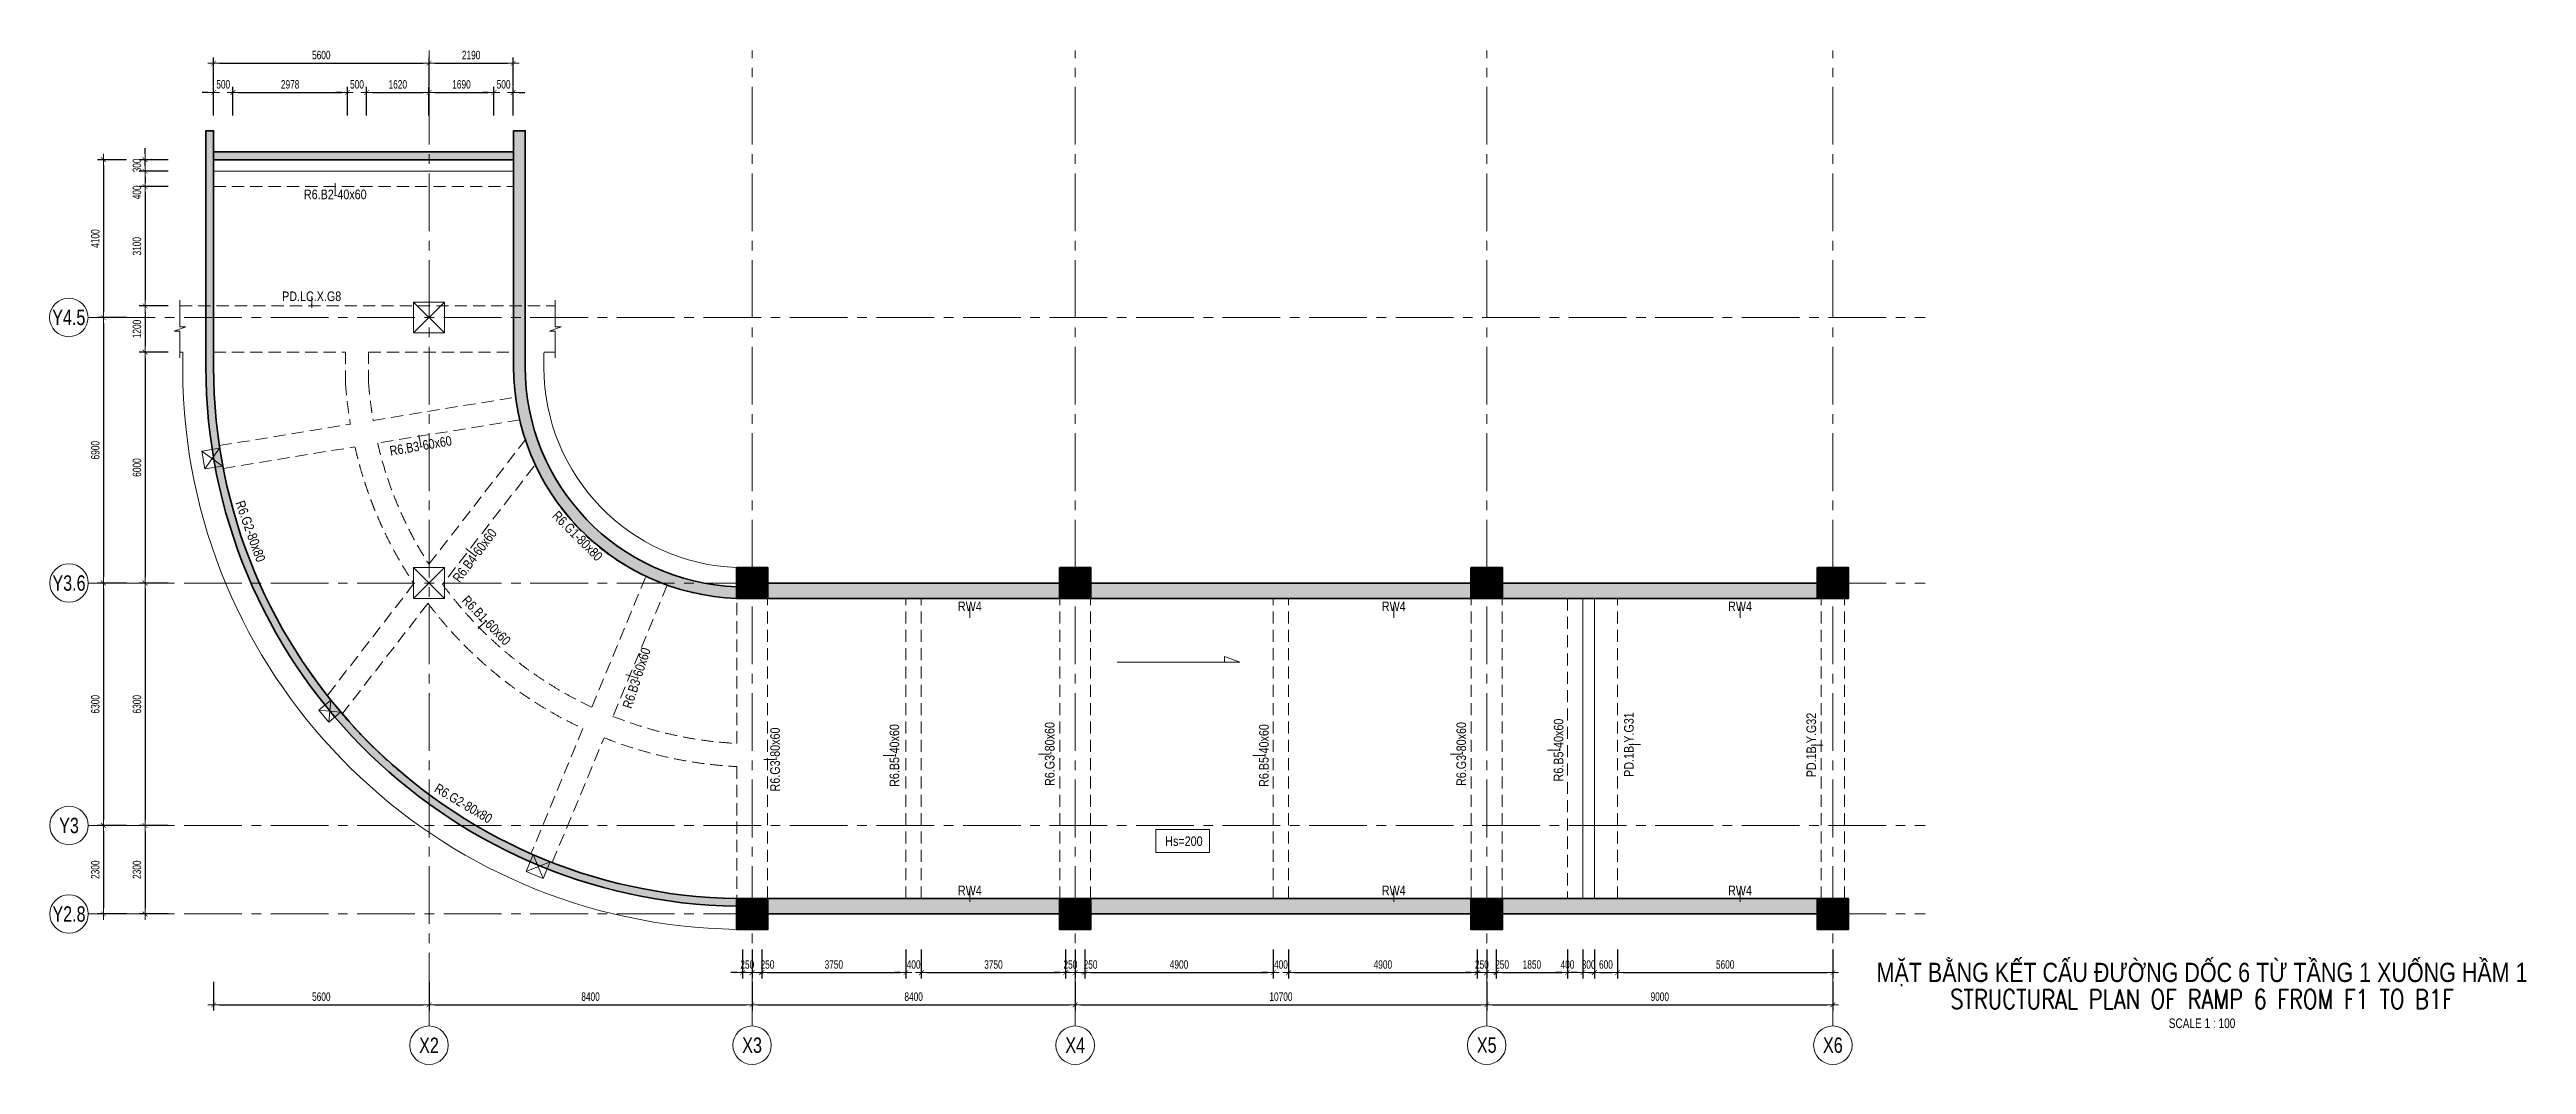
# Model space of a CAD drawing. Header units: millimetres. Extents: x -172050 to 1089997, y 452920 to 1051687.
# Drawn here: x 581548 to 645947, y 510847 to 537218 of the extents above; entities that cross this region are included whole.
import ezdxf
from ezdxf.enums import TextEntityAlignment as Align

# ---------------------------------------------------------------- set-up
doc = ezdxf.new("R2010")
doc.units = ezdxf.units.MM
doc.header["$MEASUREMENT"] = 0
for name, pattern in [('CENTER2', [1.125, 0.75, -0.125, 0.125, -0.125]), ('HIDDEN2', [4.762499999999999, 3.175, -1.5875]), ('PD_1F_Col$0$HIDDEN2', [4.762499999999999, 3.175, -1.5875]), ('POD_Grid$0$CENTER2', [1.125, 0.75, -0.125, 0.125, -0.125])]:
    doc.linetypes.add(name, pattern=pattern)
doc.layers.get('Defpoints').update_dxf_attribs({"color": 151, "lineweight": 9})
for name, color, linetype, lineweight in [('NDC_S_ANNO', 7, 'Continuous', 20), ('NDC_S_AXIS', 5, 'CENTER2', 13), ('NDC_S_BEAM', 3, 'HIDDEN2', 20), ('NDC_S_DIM', 1, 'Continuous', 15), ('NDC_S_ENG TITLE', 3, 'Continuous', 20), ('NDC_S_HATCH MATERIAL', 8, 'Continuous', 13), ('NDC_S_SLAB', 2, 'Continuous', 20), ('NDC_S_SYMBOL', 1, 'Continuous', 15), ('NDC_S_TEXT SYMBOL', 7, 'Continuous', 20), ('NDC_S_VN TEXT', 7, 'Continuous', 20), ('NDC_S_VN TITLE', 6, 'Continuous', 35), ('PD_1F_Col$0$NDC_S_HIDDEN', 8, 'PD_1F_Col$0$HIDDEN2', 13), ('PD_B1F_Col$0$NDC_S-COLUMN', 4, 'Continuous', 40), ('PD_B1F_Col$0$NDC_S_HATCH COLUMN AND WALL', 251, 'Continuous', 13), ('POD_Grid$0$NDC_S_AXIS', 5, 'POD_Grid$0$CENTER2', 13), ('Ramp wall 2.1(B1)$0$NDC_S_WALL', 6, 'Continuous', 35)]:
    doc.layers.add(name, color=color, linetype=linetype, lineweight=lineweight)
doc.styles.add('ARIAL', font='arial.ttf', dxfattribs={"width": 0.8})
doc.styles.add('NDC_ANNO', font='', dxfattribs={"width": 0.8})
doc.styles.add('NDC_DIM', font='', dxfattribs={"width": 0.75})
doc.styles.add('NDC_EN TXT', font='romans.shx', dxfattribs={"width": 0.8})
doc.styles.add('NDC_VIE TXT', font='arial.ttf', dxfattribs={"width": 0.8})
doc.styles.get('NDC_ANNO').set_extended_font_data('Dotum')
doc.styles.get('NDC_DIM').set_extended_font_data('Dotum')
doc.dimstyles.new('NDC_dim_100', dxfattribs={"dimscale": 100, "dimtxt": 2.2, "dimasz": 1.5, "dimexe": 1.5, "dimexo": 2.5, "dimgap": 1, "dimtad": 1, "dimdec": 0, "dimzin": 0, "dimdsep": 46, "dimtxsty": 'NDC_DIM', "dimblk": 'DIMMARK', "dimcen": 0.09, "dimdle": 1.2, "dimclrd": 1, "dimclre": 1, "dimclrt": 3, "dimadec": 0, "dimazin": 0, "dimtfac": 1, "dimtdec": 0, "dimtix": 1, "dimtofl": 0, "dimtmove": 0, "dimatfit": 3, "dimfxl": 6, "dimfxlon": 1, "dimtolj": 1, "dimtzin": 0, "dimarcsym": 0})
doc.dimstyles.new('NDC_dim_iso', dxfattribs={"dimtxt": 2.2, "dimasz": 1, "dimexe": 1.5, "dimexo": 2.5, "dimgap": 1, "dimtad": 1, "dimdec": 0, "dimzin": 0, "dimdsep": 46, "dimtxsty": 'NDC_DIM', "dimblk": 'DIMMARK', "dimcen": 0.09, "dimdle": 1.2, "dimclrd": 1, "dimclre": 1, "dimclrt": 3, "dimadec": 0, "dimazin": 0, "dimtfac": 1, "dimtdec": 0, "dimtix": 1, "dimtofl": 0, "dimtmove": 0, "dimatfit": 3, "dimfxl": 6, "dimfxlon": 1, "dimtolj": 1, "dimtzin": 0, "dimarcsym": 0})
pattern_1 = [(49.99999999999999, (3000.643463518936, 27737.46174116735), (215.178054780226, -18.82564049477853), [22.5, -247.5]), (355, (3000.643463518936, 27737.46174116735), (-41.6254000839, 225.6576401100035), [18, -198]), (100.4514, (3018.574967518936, 27735.89293916735), (173.5528145142065, 206.8318626182861), [19.122057, -210.3426336]), (46.18420000000001, (3000.643463518936, 27797.46174116735), (320.1723145876933, -49.65570429870542), [33.75, -371.25]), (96.6356, (3027.324487018936, 27793.32374906735), (280.398811664611, 292.2353612701325), [28.6830864, -315.5139]), (351.1842, (3000.643463518936, 27797.46174116735), (280.3985835400882, 292.2355802775974), [27, -297]), (21, (3030.643463518936, 27782.46174116735), (179.0721156355385, -120.7856671996016), [22.5, -247.5]), (326.0000000000001, (3030.643463518936, 27782.46174116735), (72.99459957647451, 217.5450135140559), [18, -198]), (71.4514, (3045.566133418936, 27772.39625936735), (252.066788574447, 96.75914901298572), [19.122057, -210.3426336]), (37.50000000000001, (3000.643463518936, 27737.46174116735), (3.647956595187201, 99.86815614939344), [0, -195.6, 0, -201, 0, -198.75]), (7.499999999999999, (3000.643463518936, 27737.46174116735), (78.92086123264458, 118.3235135647081), [0, -114.6, 0, -191.1, 0, -75.75]), (327.5, (2933.743463518936, 27737.46174116735), (160.1467308517227, -6.766461520313927), [0, -75, 0, -234, 0, -310.5]), (317.5, (2903.743463518936, 27737.46174116735), (174.9558508027159, 30.03149469969532), [0, -97.5, 0, -155.4, 0, -220.5]), (45, (3000.643463518936, 27737.46174116735), (-90.15611460128481, 90.15611460128481), []), (45, (3000.643463518936, 27774.21174116735), (-90.15611460128481, 90.15611460128481), [])]

msp = doc.modelspace()

# ---------------------------------------------------------------- texts
at = {"layer": 'NDC_S_ANNO', "style": 'ARIAL', "width": 0.8}
for s, rotation, p in [('R6.G2-80x80', 289.7384656632714, (586773.5139713042, 524701.5333496395)), ('R6.G1-80x80', 315.0173720985064, (595276.1372706996, 524579.3527334103)), ('R6.G2-80x80', 329.3958326055775, (592309.4171411867, 517629.8183979578))]:
    msp.add_text(s, height=250, rotation=rotation, dxfattribs=at).set_placement(p, align=Align.MIDDLE_CENTER)
at = {"layer": 'NDC_S_VN TEXT', "style": 'NDC_VIE TXT', "width": 0.8}
msp.add_text('Hs=200', height=250, dxfattribs=at).set_placement((610556.5990217086, 516648.6765907141), align=Align.MIDDLE_LEFT)

# ---------------------------------------------------------------- blocks, each defined once
blk = doc.blocks.new('DIMMARK')
at = {"layer": 'NDC_S_DIM', "color": 1}
blk.add_line((-1.5, 0), (1, 0), dxfattribs=at)
at = {"layer": 'NDC_S_DIM', "color": 2, "const_width": 0.1}
blk.add_lwpolyline([(-0.4242640687119285, -0.4242640687119285), (0.4242640687119285, 0.4242640687119285)], dxfattribs=at)
blk = doc.blocks.new('*D550')
at = {"layer": 'Defpoints', "color": 0, "transparency": 16777216}
for p in [(586313.82904163, 536102.0947215423), (585813.82904163, 534779.540291798), (586313.82904163, 534356.4802922544)]:
    blk.add_point(p, dxfattribs=at)
at = {"layer": 'NDC_S_DIM', "color": 1, "lineweight": -2, "transparency": 16777216}
for p, q in [((585663.82904163, 536102.0947215423), (585513.82904163, 536102.0947215423)), ((585813.82904163, 535502.0947215423), (585813.82904163, 536252.0947215423)), ((586313.82904163, 535502.0947215423), (586313.82904163, 536252.0947215423)), ((586463.82904163, 536102.0947215423), (586613.82904163, 536102.0947215423))]:
    blk.add_line(p, q, dxfattribs=at)
at = {"layer": 'NDC_S_DIM', "color": 1, "lineweight": -2, "transparency": 16777216, "xscale": 150, "yscale": 150, "zscale": 150}
blk.add_blockref('DIMMARK', (585813.82904163, 536102.0947215423), dxfattribs=at)
at = {"layer": 'NDC_S_DIM', "color": 1, "lineweight": -2, "transparency": 16777216, "xscale": 150, "yscale": 150, "zscale": 150, "rotation": 180}
blk.add_blockref('DIMMARK', (586313.82904163, 536102.0947215423), dxfattribs=at)
at = {"layer": 'NDC_S_DIM', "color": 3, "transparency": 16777216, "insert": (586063.82904163, 536312.2439752737), "char_height": 220, "attachment_point": 5, "style": 'NDC_DIM'}
blk.add_mtext('\\A1;500', dxfattribs=at)
blk = doc.blocks.new('*D551')
at = {"layer": 'Defpoints', "color": 0, "transparency": 16777216}
for p in [(589291.6009856594, 536102.0947215423), (586313.82904163, 534356.4802922544), (589291.6009856594, 533656.4802922544)]:
    blk.add_point(p, dxfattribs=at)
at = {"layer": 'NDC_S_DIM', "color": 1, "lineweight": -2, "transparency": 16777216}
for p, q in [((586313.82904163, 535502.0947215423), (586313.82904163, 536252.0947215423)), ((586463.82904163, 536102.0947215423), (589141.6009856594, 536102.0947215423)), ((589291.6009856594, 535502.0947215423), (589291.6009856594, 536252.0947215423))]:
    blk.add_line(p, q, dxfattribs=at)
at = {"layer": 'NDC_S_DIM', "color": 1, "lineweight": -2, "transparency": 16777216, "xscale": 150, "yscale": 150, "zscale": 150, "rotation": 180}
blk.add_blockref('DIMMARK', (586313.82904163, 536102.0947215423), dxfattribs=at)
at = {"layer": 'NDC_S_DIM', "color": 1, "lineweight": -2, "transparency": 16777216, "xscale": 150, "yscale": 150, "zscale": 150}
blk.add_blockref('DIMMARK', (589291.6009856594, 536102.0947215423), dxfattribs=at)
at = {"layer": 'NDC_S_DIM', "color": 3, "transparency": 16777216, "insert": (587802.7150136447, 536312.2439752737), "char_height": 220, "attachment_point": 5, "style": 'NDC_DIM'}
blk.add_mtext('\\A1;2978', dxfattribs=at)
blk = doc.blocks.new('*D552')
at = {"layer": 'Defpoints', "color": 0, "transparency": 16777216}
for p in [(589791.6009856594, 536102.0947215423), (589291.6009856594, 533656.4802922544), (589791.6009856594, 533656.4802922544)]:
    blk.add_point(p, dxfattribs=at)
at = {"layer": 'NDC_S_DIM', "color": 1, "lineweight": -2, "transparency": 16777216}
for p, q in [((589141.6009856594, 536102.0947215423), (588991.6009856594, 536102.0947215423)), ((589291.6009856594, 535502.0947215423), (589291.6009856594, 536252.0947215423)), ((589791.6009856594, 535502.0947215423), (589791.6009856594, 536252.0947215423)), ((589941.6009856594, 536102.0947215423), (590091.6009856594, 536102.0947215423))]:
    blk.add_line(p, q, dxfattribs=at)
at = {"layer": 'NDC_S_DIM', "color": 1, "lineweight": -2, "transparency": 16777216, "xscale": 150, "yscale": 150, "zscale": 150}
blk.add_blockref('DIMMARK', (589291.6009856594, 536102.0947215423), dxfattribs=at)
at = {"layer": 'NDC_S_DIM', "color": 1, "lineweight": -2, "transparency": 16777216, "xscale": 150, "yscale": 150, "zscale": 150, "rotation": 180}
blk.add_blockref('DIMMARK', (589791.6009856594, 536102.0947215423), dxfattribs=at)
at = {"layer": 'NDC_S_DIM', "color": 3, "transparency": 16777216, "insert": (589541.6009856594, 536312.2439752737), "char_height": 220, "attachment_point": 5, "style": 'NDC_DIM'}
blk.add_mtext('\\A1;500', dxfattribs=at)
blk = doc.blocks.new('*D553')
at = {"layer": 'Defpoints', "color": 0, "transparency": 16777216}
for p in [(591411.8197112944, 536102.0947215423), (589791.6009856594, 533656.4802922544), (591411.8197112944, 533656.4802922544)]:
    blk.add_point(p, dxfattribs=at)
at = {"layer": 'NDC_S_DIM', "color": 1, "lineweight": -2, "transparency": 16777216}
for p, q in [((589791.6009856594, 535502.0947215423), (589791.6009856594, 536252.0947215423)), ((589941.6009856594, 536102.0947215423), (591261.8197112944, 536102.0947215423)), ((591411.8197112944, 535502.0947215423), (591411.8197112944, 536252.0947215423))]:
    blk.add_line(p, q, dxfattribs=at)
at = {"layer": 'NDC_S_DIM', "color": 1, "lineweight": -2, "transparency": 16777216, "xscale": 150, "yscale": 150, "zscale": 150, "rotation": 180}
blk.add_blockref('DIMMARK', (589791.6009856594, 536102.0947215423), dxfattribs=at)
at = {"layer": 'NDC_S_DIM', "color": 1, "lineweight": -2, "transparency": 16777216, "xscale": 150, "yscale": 150, "zscale": 150}
blk.add_blockref('DIMMARK', (591411.8197112944, 536102.0947215423), dxfattribs=at)
at = {"layer": 'NDC_S_DIM', "color": 3, "transparency": 16777216, "insert": (590601.7103484769, 536312.2439752737), "char_height": 220, "attachment_point": 5, "style": 'NDC_DIM'}
blk.add_mtext('\\A1;1620', dxfattribs=at)
blk = doc.blocks.new('*D554')
at = {"layer": 'Defpoints', "color": 0, "transparency": 16777216}
for p in [(593103.0517355731, 536102.0947215423), (591412.8197112944, 533656.4802922544), (593103.0517355731, 533656.4802922544)]:
    blk.add_point(p, dxfattribs=at)
at = {"layer": 'NDC_S_DIM', "color": 1, "lineweight": -2, "transparency": 16777216}
for p, q in [((591412.8197112944, 535502.0947215423), (591412.8197112944, 536252.0947215423)), ((591562.8197112944, 536102.0947215423), (592953.0517355731, 536102.0947215423)), ((593103.0517355731, 535502.0947215423), (593103.0517355731, 536252.0947215423))]:
    blk.add_line(p, q, dxfattribs=at)
at = {"layer": 'NDC_S_DIM', "color": 1, "lineweight": -2, "transparency": 16777216, "xscale": 150, "yscale": 150, "zscale": 150, "rotation": 180}
blk.add_blockref('DIMMARK', (591412.8197112944, 536102.0947215423), dxfattribs=at)
at = {"layer": 'NDC_S_DIM', "color": 1, "lineweight": -2, "transparency": 16777216, "xscale": 150, "yscale": 150, "zscale": 150}
blk.add_blockref('DIMMARK', (593103.0517355731, 536102.0947215423), dxfattribs=at)
at = {"layer": 'NDC_S_DIM', "color": 3, "transparency": 16777216, "insert": (592257.9357234337, 536312.2439752737), "char_height": 220, "attachment_point": 5, "style": 'NDC_DIM'}
blk.add_mtext('\\A1;1690', dxfattribs=at)
blk = doc.blocks.new('*D555')
at = {"layer": 'Defpoints', "color": 0, "transparency": 16777216}
for p in [(593603.0517355729, 536102.0947215423), (593103.0517355731, 533656.4802922544), (593603.0517355729, 533656.4802922544)]:
    blk.add_point(p, dxfattribs=at)
at = {"layer": 'NDC_S_DIM', "color": 1, "lineweight": -2, "transparency": 16777216}
for p, q in [((592953.0517355731, 536102.0947215423), (592803.0517355731, 536102.0947215423)), ((593103.0517355731, 535502.0947215423), (593103.0517355731, 536252.0947215423)), ((593603.0517355729, 535502.0947215423), (593603.0517355729, 536252.0947215423)), ((593753.0517355729, 536102.0947215423), (593903.0517355729, 536102.0947215423))]:
    blk.add_line(p, q, dxfattribs=at)
at = {"layer": 'NDC_S_DIM', "color": 1, "lineweight": -2, "transparency": 16777216, "xscale": 150, "yscale": 150, "zscale": 150}
blk.add_blockref('DIMMARK', (593103.0517355731, 536102.0947215423), dxfattribs=at)
at = {"layer": 'NDC_S_DIM', "color": 1, "lineweight": -2, "transparency": 16777216, "xscale": 150, "yscale": 150, "zscale": 150, "rotation": 180}
blk.add_blockref('DIMMARK', (593603.0517355729, 536102.0947215423), dxfattribs=at)
at = {"layer": 'NDC_S_DIM', "color": 3, "transparency": 16777216, "insert": (593353.051735573, 536312.2439752737), "char_height": 220, "attachment_point": 5, "style": 'NDC_DIM'}
blk.add_mtext('\\A1;500', dxfattribs=at)
blk = doc.blocks.new('*D556')
at = {"layer": 'Defpoints', "color": 0, "transparency": 16777216}
for p in [(591413.8197112944, 536863.2423666791), (585813.82904163, 534956.4802922544), (591413.8197112944, 534956.4802922544)]:
    blk.add_point(p, dxfattribs=at)
at = {"layer": 'NDC_S_DIM', "color": 1, "lineweight": -2, "transparency": 16777216}
for p, q in [((585813.82904163, 536263.2423666791), (585813.82904163, 537013.2423666791)), ((585963.82904163, 536863.2423666791), (591263.8197112944, 536863.2423666791)), ((591413.8197112944, 536263.2423666791), (591413.8197112944, 537013.2423666791))]:
    blk.add_line(p, q, dxfattribs=at)
at = {"layer": 'NDC_S_DIM', "color": 1, "lineweight": -2, "transparency": 16777216, "xscale": 150, "yscale": 150, "zscale": 150, "rotation": 180}
blk.add_blockref('DIMMARK', (585813.82904163, 536863.2423666791), dxfattribs=at)
at = {"layer": 'NDC_S_DIM', "color": 1, "lineweight": -2, "transparency": 16777216, "xscale": 150, "yscale": 150, "zscale": 150}
blk.add_blockref('DIMMARK', (591413.8197112944, 536863.2423666791), dxfattribs=at)
at = {"layer": 'NDC_S_DIM', "color": 3, "transparency": 16777216, "insert": (588613.8243764623, 537073.3916204105), "char_height": 220, "attachment_point": 5, "style": 'NDC_DIM'}
blk.add_mtext('\\A1;5600', dxfattribs=at)
blk = doc.blocks.new('*D557')
at = {"layer": 'Defpoints', "color": 0, "transparency": 16777216}
for p in [(593604.051735573, 536863.2423666791), (591413.8197112944, 534956.4802922544), (593604.051735573, 534956.4802922544)]:
    blk.add_point(p, dxfattribs=at)
at = {"layer": 'NDC_S_DIM', "color": 1, "lineweight": -2, "transparency": 16777216}
for p, q in [((591413.8197112944, 536263.2423666791), (591413.8197112944, 537013.2423666791)), ((591563.8197112944, 536863.2423666791), (593454.051735573, 536863.2423666791)), ((593604.051735573, 536263.2423666791), (593604.051735573, 537013.2423666791))]:
    blk.add_line(p, q, dxfattribs=at)
at = {"layer": 'NDC_S_DIM', "color": 1, "lineweight": -2, "transparency": 16777216, "xscale": 150, "yscale": 150, "zscale": 150, "rotation": 180}
blk.add_blockref('DIMMARK', (591413.8197112944, 536863.2423666791), dxfattribs=at)
at = {"layer": 'NDC_S_DIM', "color": 1, "lineweight": -2, "transparency": 16777216, "xscale": 150, "yscale": 150, "zscale": 150}
blk.add_blockref('DIMMARK', (593604.051735573, 536863.2423666791), dxfattribs=at)
at = {"layer": 'NDC_S_DIM', "color": 3, "transparency": 16777216, "insert": (592508.9357234337, 537073.3916204105), "char_height": 220, "attachment_point": 5, "style": 'NDC_DIM'}
blk.add_mtext('\\A1;2190', dxfattribs=at)
blk = doc.blocks.new('*D558')
at = {"layer": 'Defpoints', "color": 0, "transparency": 16777216}
for p in [(584030.4544068046, 534056.4802922546), (586313.8290416303, 534356.4802922546), (586313.8290416303, 534056.4802922546)]:
    blk.add_point(p, dxfattribs=at)
at = {"layer": 'NDC_S_DIM', "color": 1, "lineweight": -2, "transparency": 16777216}
for p, q in [((584030.4544068046, 534506.4802922546), (584030.4544068046, 534656.4802922546)), ((584630.4544068046, 534356.4802922546), (583880.4544068046, 534356.4802922546)), ((584630.4544068046, 534056.4802922546), (583880.4544068046, 534056.4802922546)), ((584030.4544068046, 533906.4802922546), (584030.4544068046, 533756.4802922546))]:
    blk.add_line(p, q, dxfattribs=at)
at = {"layer": 'NDC_S_DIM', "color": 1, "lineweight": -2, "transparency": 16777216, "xscale": 150, "yscale": 150, "zscale": 150}
for p, rotation in [((584030.4544068046, 534356.4802922546), 270), ((584030.4544068046, 534056.4802922546), 90)]:
    blk.add_blockref('DIMMARK', p, dxfattribs=dict(at, rotation=rotation))
at = {"layer": 'NDC_S_DIM', "color": 3, "transparency": 16777216, "insert": (583820.3051530733, 534206.4802922544), "char_height": 220, "attachment_point": 5, "rotation": 90, "style": 'NDC_DIM'}
blk.add_mtext('\\A1;300', dxfattribs=at)
blk = doc.blocks.new('*D559')
at = {"layer": 'Defpoints', "color": 0, "transparency": 16777216}
for p in [(586313.8290416303, 534056.4802922546), (584030.4544068051, 533656.4802922546), (586313.8290416303, 533656.4802922546)]:
    blk.add_point(p, dxfattribs=at)
at = {"layer": 'NDC_S_DIM', "color": 1, "lineweight": -2, "transparency": 16777216}
for p, q in [((584630.4544068051, 534056.4802922546), (583880.4544068051, 534056.4802922546)), ((584030.4544068051, 534206.4802922546), (584030.4544068051, 534356.4802922546)), ((584630.4544068051, 533656.4802922546), (583880.4544068051, 533656.4802922546)), ((584030.4544068051, 533506.4802922546), (584030.4544068051, 533356.4802922546))]:
    blk.add_line(p, q, dxfattribs=at)
at = {"layer": 'NDC_S_DIM', "color": 1, "lineweight": -2, "transparency": 16777216, "xscale": 150, "yscale": 150, "zscale": 150}
for p, rotation in [((584030.4544068051, 534056.4802922546), 270), ((584030.4544068051, 533656.4802922546), 90)]:
    blk.add_blockref('DIMMARK', p, dxfattribs=dict(at, rotation=rotation))
at = {"layer": 'NDC_S_DIM', "color": 3, "transparency": 16777216, "insert": (583820.3051530733, 533506.4802922546), "char_height": 220, "attachment_point": 5, "rotation": 90, "style": 'NDC_DIM'}
blk.add_mtext('\\A1;400', dxfattribs=at)
blk = doc.blocks.new('*D560')
at = {"layer": 'Defpoints', "color": 0, "transparency": 16777216}
for p in [(586313.8290416303, 533656.4802922546), (584030.4544068053, 530556.4802916909), (586313.8290416591, 530556.4802916909)]:
    blk.add_point(p, dxfattribs=at)
at = {"layer": 'NDC_S_DIM', "color": 1, "lineweight": -2, "transparency": 16777216}
for p, q in [((584630.4544068053, 533656.4802922546), (583880.4544068053, 533656.4802922546)), ((584030.4544068053, 533506.4802922546), (584030.4544068053, 530706.4802916909)), ((584630.4544068053, 530556.4802916909), (583880.4544068053, 530556.4802916909))]:
    blk.add_line(p, q, dxfattribs=at)
at = {"layer": 'NDC_S_DIM', "color": 1, "lineweight": -2, "transparency": 16777216, "xscale": 150, "yscale": 150, "zscale": 150}
for p, rotation in [((584030.4544068053, 533656.4802922546), 90), ((584030.4544068053, 530556.4802916909), 270)]:
    blk.add_blockref('DIMMARK', p, dxfattribs=dict(at, rotation=rotation))
at = {"layer": 'NDC_S_DIM', "color": 3, "transparency": 16777216, "insert": (583820.305153074, 532106.4802919725), "char_height": 220, "attachment_point": 5, "rotation": 90, "style": 'NDC_DIM'}
blk.add_mtext('\\A1;3100', dxfattribs=at)
blk = doc.blocks.new('*D561')
at = {"layer": 'Defpoints', "color": 0, "transparency": 16777216}
for p in [(586313.8290416591, 530556.4802916909), (584030.4544068058, 529356.4802921719), (586313.8290416157, 529356.4802921719)]:
    blk.add_point(p, dxfattribs=at)
at = {"layer": 'NDC_S_DIM', "color": 1, "lineweight": -2, "transparency": 16777216}
for p, q in [((584630.4544068058, 530556.4802916909), (583880.4544068058, 530556.4802916909)), ((584030.4544068058, 530406.4802916909), (584030.4544068058, 529506.4802921719)), ((584630.4544068058, 529356.4802921719), (583880.4544068058, 529356.4802921719))]:
    blk.add_line(p, q, dxfattribs=at)
at = {"layer": 'NDC_S_DIM', "color": 1, "lineweight": -2, "transparency": 16777216, "xscale": 150, "yscale": 150, "zscale": 150}
for p, rotation in [((584030.4544068058, 530556.4802916909), 90), ((584030.4544068058, 529356.4802921719), 270)]:
    blk.add_blockref('DIMMARK', p, dxfattribs=dict(at, rotation=rotation))
at = {"layer": 'NDC_S_DIM', "color": 3, "transparency": 16777216, "insert": (583820.3051530744, 529956.4802919312), "char_height": 220, "attachment_point": 5, "rotation": 90, "style": 'NDC_DIM'}
blk.add_mtext('\\A1;1200', dxfattribs=at)
blk = doc.blocks.new('*D562')
at = {"layer": 'Defpoints', "color": 0, "transparency": 16777216}
for p in [(586313.8290416157, 529356.4802921719), (584030.4544068058, 523356.4802922547), (585112.5457221691, 523356.4802922547)]:
    blk.add_point(p, dxfattribs=at)
at = {"layer": 'NDC_S_DIM', "color": 1, "lineweight": -2, "transparency": 16777216}
for p, q in [((584630.4544068058, 529356.4802921719), (583880.4544068058, 529356.4802921719)), ((584030.4544068058, 529206.4802921719), (584030.4544068058, 523506.4802922547)), ((584630.4544068058, 523356.4802922547), (583880.4544068058, 523356.4802922547))]:
    blk.add_line(p, q, dxfattribs=at)
at = {"layer": 'NDC_S_DIM', "color": 1, "lineweight": -2, "transparency": 16777216, "xscale": 150, "yscale": 150, "zscale": 150}
for p, rotation in [((584030.4544068058, 529356.4802921719), 90), ((584030.4544068058, 523356.4802922547), 270)]:
    blk.add_blockref('DIMMARK', p, dxfattribs=dict(at, rotation=rotation))
at = {"layer": 'NDC_S_DIM', "color": 3, "transparency": 16777216, "insert": (583820.3051530744, 526356.480292213), "char_height": 220, "attachment_point": 5, "rotation": 90, "style": 'NDC_DIM'}
blk.add_mtext('\\A1;6000', dxfattribs=at)
blk = doc.blocks.new('*D563')
at = {"layer": 'Defpoints', "color": 0, "transparency": 16777216}
for p in [(585112.5457221691, 523356.4802922547), (584030.4544068058, 517056.4802922548), (585951.7046852221, 517056.4802922548)]:
    blk.add_point(p, dxfattribs=at)
at = {"layer": 'NDC_S_DIM', "color": 1, "lineweight": -2, "transparency": 16777216}
for p, q in [((584630.4544068058, 523356.4802922547), (583880.4544068058, 523356.4802922547)), ((584030.4544068058, 523206.4802922547), (584030.4544068058, 517206.4802922548)), ((584630.4544068058, 517056.4802922548), (583880.4544068058, 517056.4802922548))]:
    blk.add_line(p, q, dxfattribs=at)
at = {"layer": 'NDC_S_DIM', "color": 1, "lineweight": -2, "transparency": 16777216, "xscale": 150, "yscale": 150, "zscale": 150}
for p, rotation in [((584030.4544068058, 523356.4802922547), 90), ((584030.4544068058, 517056.4802922548), 270)]:
    blk.add_blockref('DIMMARK', p, dxfattribs=dict(at, rotation=rotation))
at = {"layer": 'NDC_S_DIM', "color": 3, "transparency": 16777216, "insert": (583820.3051530744, 520206.4802922544), "char_height": 220, "attachment_point": 5, "rotation": 90, "style": 'NDC_DIM'}
blk.add_mtext('\\A1;6300', dxfattribs=at)
blk = doc.blocks.new('*D564')
at = {"layer": 'Defpoints', "color": 0, "transparency": 16777216}
for p in [(585951.7046852221, 517056.4802922548), (584030.454406806, 514756.4802922547), (587933.060147831, 514756.4802922547)]:
    blk.add_point(p, dxfattribs=at)
at = {"layer": 'NDC_S_DIM', "color": 1, "lineweight": -2, "transparency": 16777216}
for p, q in [((584630.454406806, 517056.4802922548), (583880.454406806, 517056.4802922548)), ((584030.454406806, 516906.4802922548), (584030.454406806, 514906.4802922547)), ((584630.454406806, 514756.4802922547), (583880.454406806, 514756.4802922547))]:
    blk.add_line(p, q, dxfattribs=at)
at = {"layer": 'NDC_S_DIM', "color": 1, "lineweight": -2, "transparency": 16777216, "xscale": 150, "yscale": 150, "zscale": 150}
for p, rotation in [((584030.454406806, 517056.4802922548), 90), ((584030.454406806, 514756.4802922547), 270)]:
    blk.add_blockref('DIMMARK', p, dxfattribs=dict(at, rotation=rotation))
at = {"layer": 'NDC_S_DIM', "color": 3, "transparency": 16777216, "insert": (583820.3051530747, 515906.4802922544), "char_height": 220, "attachment_point": 5, "rotation": 90, "style": 'NDC_DIM'}
blk.add_mtext('\\A1;2300', dxfattribs=at)
blk = doc.blocks.new('*D565')
at = {"layer": 'Defpoints', "color": 0, "transparency": 16777216}
for p in [(585813.8290416303, 534356.4802922546), (582947.5575300814, 530256.4802922548), (585813.8197113143, 530256.4802922548)]:
    blk.add_point(p, dxfattribs=at)
at = {"layer": 'NDC_S_DIM', "color": 1, "lineweight": -2, "transparency": 16777216}
for p, q in [((583547.5575300814, 534356.4802922546), (582797.5575300814, 534356.4802922546)), ((582947.5575300814, 534206.4802922546), (582947.5575300814, 530406.4802922548)), ((583547.5575300814, 530256.4802922548), (582797.5575300814, 530256.4802922548))]:
    blk.add_line(p, q, dxfattribs=at)
at = {"layer": 'NDC_S_DIM', "color": 1, "lineweight": -2, "transparency": 16777216, "xscale": 150, "yscale": 150, "zscale": 150}
for p, rotation in [((582947.5575300814, 534356.4802922546), 90), ((582947.5575300814, 530256.4802922548), 270)]:
    blk.add_blockref('DIMMARK', p, dxfattribs=dict(at, rotation=rotation))
at = {"layer": 'NDC_S_DIM', "color": 3, "transparency": 16777216, "insert": (582737.40827635, 532306.4802922545), "char_height": 220, "attachment_point": 5, "rotation": 90, "style": 'NDC_DIM'}
blk.add_mtext('\\A1;4100', dxfattribs=at)
blk = doc.blocks.new('*D566')
at = {"layer": 'Defpoints', "color": 0, "transparency": 16777216}
for p in [(585813.8197113143, 530256.4802922548), (582947.5575300814, 523356.4802922547), (585112.5457221691, 523356.4802922547)]:
    blk.add_point(p, dxfattribs=at)
at = {"layer": 'NDC_S_DIM', "color": 1, "lineweight": -2, "transparency": 16777216}
for p, q in [((583547.5575300814, 530256.4802922548), (582797.5575300814, 530256.4802922548)), ((582947.5575300814, 530106.4802922548), (582947.5575300814, 523506.4802922547)), ((583547.5575300814, 523356.4802922547), (582797.5575300814, 523356.4802922547))]:
    blk.add_line(p, q, dxfattribs=at)
at = {"layer": 'NDC_S_DIM', "color": 1, "lineweight": -2, "transparency": 16777216, "xscale": 150, "yscale": 150, "zscale": 150}
for p, rotation in [((582947.5575300814, 530256.4802922548), 90), ((582947.5575300814, 523356.4802922547), 270)]:
    blk.add_blockref('DIMMARK', p, dxfattribs=dict(at, rotation=rotation))
at = {"layer": 'NDC_S_DIM', "color": 3, "transparency": 16777216, "insert": (582737.40827635, 526806.4802922545), "char_height": 220, "attachment_point": 5, "rotation": 90, "style": 'NDC_DIM'}
blk.add_mtext('\\A1;6900', dxfattribs=at)
blk = doc.blocks.new('*D567')
at = {"layer": 'Defpoints', "color": 0, "transparency": 16777216}
for p in [(585112.5457221691, 523356.4802922547), (582947.5575300816, 517056.4802922548), (585585.3993903061, 517056.4802922548)]:
    blk.add_point(p, dxfattribs=at)
at = {"layer": 'NDC_S_DIM', "color": 1, "lineweight": -2, "transparency": 16777216}
for p, q in [((583547.5575300816, 523356.4802922547), (582797.5575300816, 523356.4802922547)), ((582947.5575300816, 523206.4802922547), (582947.5575300816, 517206.4802922548)), ((583547.5575300816, 517056.4802922548), (582797.5575300816, 517056.4802922548))]:
    blk.add_line(p, q, dxfattribs=at)
at = {"layer": 'NDC_S_DIM', "color": 1, "lineweight": -2, "transparency": 16777216, "xscale": 150, "yscale": 150, "zscale": 150}
for p, rotation in [((582947.5575300816, 523356.4802922547), 90), ((582947.5575300816, 517056.4802922548), 270)]:
    blk.add_blockref('DIMMARK', p, dxfattribs=dict(at, rotation=rotation))
at = {"layer": 'NDC_S_DIM', "color": 3, "transparency": 16777216, "insert": (582737.4082763502, 520206.4802922544), "char_height": 220, "attachment_point": 5, "rotation": 90, "style": 'NDC_DIM'}
blk.add_mtext('\\A1;6300', dxfattribs=at)
blk = doc.blocks.new('*D568')
at = {"layer": 'Defpoints', "color": 0, "transparency": 16777216}
for p in [(585585.3993903061, 517056.4802922548), (582947.5575300818, 514756.4802922547), (585585.3993903061, 514756.4802922547)]:
    blk.add_point(p, dxfattribs=at)
at = {"layer": 'NDC_S_DIM', "color": 1, "lineweight": -2, "transparency": 16777216}
for p, q in [((583547.5575300818, 517056.4802922548), (582797.5575300818, 517056.4802922548)), ((582947.5575300818, 516906.4802922548), (582947.5575300818, 514906.4802922547)), ((583547.5575300818, 514756.4802922547), (582797.5575300818, 514756.4802922547))]:
    blk.add_line(p, q, dxfattribs=at)
at = {"layer": 'NDC_S_DIM', "color": 1, "lineweight": -2, "transparency": 16777216, "xscale": 150, "yscale": 150, "zscale": 150}
for p, rotation in [((582947.5575300818, 517056.4802922548), 90), ((582947.5575300818, 514756.4802922547), 270)]:
    blk.add_blockref('DIMMARK', p, dxfattribs=dict(at, rotation=rotation))
at = {"layer": 'NDC_S_DIM', "color": 3, "transparency": 16777216, "insert": (582737.4082763505, 515906.4802922544), "char_height": 220, "attachment_point": 5, "rotation": 90, "style": 'NDC_DIM'}
blk.add_mtext('\\A1;2300', dxfattribs=at)
blk = doc.blocks.new('*D569')
at = {"layer": 'Defpoints', "color": 0, "transparency": 16777216}
for p in [(585813.82904163, 534278.7817512343), (591413.8197112944, 514359.4450275061), (591413.8197112944, 512396.6926122057)]:
    blk.add_point(p, dxfattribs=at)
at = {"layer": 'NDC_S_DIM', "color": 1, "lineweight": -2, "transparency": 16777216}
for p, q in [((585813.82904163, 512996.6926122057), (585813.82904163, 512246.6926122057)), ((591413.8197112944, 512996.6926122057), (591413.8197112944, 512246.6926122057)), ((585963.82904163, 512396.6926122057), (591263.8197112944, 512396.6926122057))]:
    blk.add_line(p, q, dxfattribs=at)
at = {"layer": 'NDC_S_DIM', "color": 1, "lineweight": -2, "transparency": 16777216, "xscale": 150, "yscale": 150, "zscale": 150, "rotation": 180}
blk.add_blockref('DIMMARK', (585813.82904163, 512396.6926122057), dxfattribs=at)
at = {"layer": 'NDC_S_DIM', "color": 1, "lineweight": -2, "transparency": 16777216, "xscale": 150, "yscale": 150, "zscale": 150}
blk.add_blockref('DIMMARK', (591413.8197112944, 512396.6926122057), dxfattribs=at)
at = {"layer": 'NDC_S_DIM', "color": 3, "transparency": 16777216, "insert": (588613.8243764623, 512606.8418659371), "char_height": 220, "attachment_point": 5, "style": 'NDC_DIM'}
blk.add_mtext('\\A1;5600', dxfattribs=at)
blk = doc.blocks.new('*D570')
at = {"layer": 'Defpoints', "color": 0, "transparency": 16777216}
for p in [(591413.8197112944, 514359.4450275061), (599813.8197112944, 513368.0799788741), (599813.8197112944, 512396.6926122057)]:
    blk.add_point(p, dxfattribs=at)
at = {"layer": 'NDC_S_DIM', "color": 1, "lineweight": -2, "transparency": 16777216}
for p, q in [((591413.8197112944, 512996.6926122057), (591413.8197112944, 512246.6926122057)), ((599813.8197112944, 512996.6926122057), (599813.8197112944, 512246.6926122057)), ((591563.8197112944, 512396.6926122057), (599663.8197112944, 512396.6926122057))]:
    blk.add_line(p, q, dxfattribs=at)
at = {"layer": 'NDC_S_DIM', "color": 1, "lineweight": -2, "transparency": 16777216, "xscale": 150, "yscale": 150, "zscale": 150, "rotation": 180}
blk.add_blockref('DIMMARK', (591413.8197112944, 512396.6926122057), dxfattribs=at)
at = {"layer": 'NDC_S_DIM', "color": 1, "lineweight": -2, "transparency": 16777216, "xscale": 150, "yscale": 150, "zscale": 150}
blk.add_blockref('DIMMARK', (599813.8197112944, 512396.6926122057), dxfattribs=at)
at = {"layer": 'NDC_S_DIM', "color": 3, "transparency": 16777216, "insert": (595613.8197112944, 512606.8418659371), "char_height": 220, "attachment_point": 5, "style": 'NDC_DIM'}
blk.add_mtext('\\A1;8400', dxfattribs=at)
blk = doc.blocks.new('*D571')
at = {"layer": 'Defpoints', "color": 0, "transparency": 16777216}
for p in [(599813.8197112944, 513368.0799788741), (608213.8197112944, 513368.0799788741), (608213.8197112944, 512396.6926122057)]:
    blk.add_point(p, dxfattribs=at)
at = {"layer": 'NDC_S_DIM', "color": 1, "lineweight": -2, "transparency": 16777216}
for p, q in [((599813.8197112944, 512996.6926122057), (599813.8197112944, 512246.6926122057)), ((608213.8197112944, 512996.6926122057), (608213.8197112944, 512246.6926122057)), ((599963.8197112944, 512396.6926122057), (608063.8197112944, 512396.6926122057))]:
    blk.add_line(p, q, dxfattribs=at)
at = {"layer": 'NDC_S_DIM', "color": 1, "lineweight": -2, "transparency": 16777216, "xscale": 150, "yscale": 150, "zscale": 150, "rotation": 180}
blk.add_blockref('DIMMARK', (599813.8197112944, 512396.6926122057), dxfattribs=at)
at = {"layer": 'NDC_S_DIM', "color": 1, "lineweight": -2, "transparency": 16777216, "xscale": 150, "yscale": 150, "zscale": 150}
blk.add_blockref('DIMMARK', (608213.8197112944, 512396.6926122057), dxfattribs=at)
at = {"layer": 'NDC_S_DIM', "color": 3, "transparency": 16777216, "insert": (604013.8197112944, 512606.8418659371), "char_height": 220, "attachment_point": 5, "style": 'NDC_DIM'}
blk.add_mtext('\\A1;8400', dxfattribs=at)
blk = doc.blocks.new('*D572')
at = {"layer": 'Defpoints', "color": 0, "transparency": 16777216}
for p in [(608213.8197112944, 513368.0799788741), (618913.8197112944, 513368.0799788741), (618913.8197112944, 512396.6926122057)]:
    blk.add_point(p, dxfattribs=at)
at = {"layer": 'NDC_S_DIM', "color": 1, "lineweight": -2, "transparency": 16777216}
for p, q in [((608213.8197112944, 512996.6926122057), (608213.8197112944, 512246.6926122057)), ((618913.8197112944, 512996.6926122057), (618913.8197112944, 512246.6926122057)), ((608363.8197112944, 512396.6926122057), (618763.8197112944, 512396.6926122057))]:
    blk.add_line(p, q, dxfattribs=at)
at = {"layer": 'NDC_S_DIM', "color": 1, "lineweight": -2, "transparency": 16777216, "xscale": 150, "yscale": 150, "zscale": 150, "rotation": 180}
blk.add_blockref('DIMMARK', (608213.8197112944, 512396.6926122057), dxfattribs=at)
at = {"layer": 'NDC_S_DIM', "color": 1, "lineweight": -2, "transparency": 16777216, "xscale": 150, "yscale": 150, "zscale": 150}
blk.add_blockref('DIMMARK', (618913.8197112944, 512396.6926122057), dxfattribs=at)
at = {"layer": 'NDC_S_DIM', "color": 3, "transparency": 16777216, "insert": (613563.8197112944, 512606.8418659371), "char_height": 220, "attachment_point": 5, "style": 'NDC_DIM'}
blk.add_mtext('\\A1;10700', dxfattribs=at)
blk = doc.blocks.new('*D573')
at = {"layer": 'Defpoints', "color": 0, "transparency": 16777216}
for p in [(618913.8197112944, 513368.0799788741), (627913.8197112944, 513368.0799788741), (627913.8197112944, 512396.6926122057)]:
    blk.add_point(p, dxfattribs=at)
at = {"layer": 'NDC_S_DIM', "color": 1, "lineweight": -2, "transparency": 16777216}
for p, q in [((618913.8197112944, 512996.6926122057), (618913.8197112944, 512246.6926122057)), ((627913.8197112944, 512996.6926122057), (627913.8197112944, 512246.6926122057)), ((619063.8197112944, 512396.6926122057), (627763.8197112944, 512396.6926122057))]:
    blk.add_line(p, q, dxfattribs=at)
at = {"layer": 'NDC_S_DIM', "color": 1, "lineweight": -2, "transparency": 16777216, "xscale": 150, "yscale": 150, "zscale": 150, "rotation": 180}
blk.add_blockref('DIMMARK', (618913.8197112944, 512396.6926122057), dxfattribs=at)
at = {"layer": 'NDC_S_DIM', "color": 1, "lineweight": -2, "transparency": 16777216, "xscale": 150, "yscale": 150, "zscale": 150}
blk.add_blockref('DIMMARK', (627913.8197112944, 512396.6926122057), dxfattribs=at)
at = {"layer": 'NDC_S_DIM', "color": 3, "transparency": 16777216, "insert": (623413.8197112944, 512606.8418659371), "char_height": 220, "attachment_point": 5, "style": 'NDC_DIM'}
blk.add_mtext('\\A1;9000', dxfattribs=at)
blk = doc.blocks.new('*D574')
at = {"layer": 'Defpoints', "color": 0, "transparency": 16777216}
for p in [(599563.8197112944, 515656.480292255), (599813.8197112944, 515656.4802922549), (599813.8197112944, 513232.0778365369)]:
    blk.add_point(p, dxfattribs=at)
at = {"layer": 'NDC_S_DIM', "color": 1, "lineweight": -2, "transparency": 16777216}
for p, q in [((599563.8197112944, 513832.0778365369), (599563.8197112944, 513082.0778365369)), ((599813.8197112944, 513832.0778365369), (599813.8197112944, 513082.0778365369)), ((599413.8197112944, 513232.0778365369), (599263.8197112944, 513232.0778365369)), ((599963.8197112944, 513232.0778365369), (600113.8197112944, 513232.0778365369))]:
    blk.add_line(p, q, dxfattribs=at)
at = {"layer": 'NDC_S_DIM', "color": 1, "lineweight": -2, "transparency": 16777216, "xscale": 150, "yscale": 150, "zscale": 150}
blk.add_blockref('DIMMARK', (599563.8197112944, 513232.0778365369), dxfattribs=at)
at = {"layer": 'NDC_S_DIM', "color": 1, "lineweight": -2, "transparency": 16777216, "xscale": 150, "yscale": 150, "zscale": 150, "rotation": 180}
blk.add_blockref('DIMMARK', (599813.8197112944, 513232.0778365369), dxfattribs=at)
at = {"layer": 'NDC_S_DIM', "color": 3, "transparency": 16777216, "insert": (599688.8197112944, 513442.2270902683), "char_height": 220, "attachment_point": 5, "style": 'NDC_DIM'}
blk.add_mtext('\\A1;250', dxfattribs=at)
blk = doc.blocks.new('*D575')
at = {"layer": 'Defpoints', "color": 0, "transparency": 16777216}
for p in [(599813.8197112944, 515656.4802922549), (600063.8197112944, 515656.480292255), (600063.8197112944, 513232.0778365369)]:
    blk.add_point(p, dxfattribs=at)
at = {"layer": 'NDC_S_DIM', "color": 1, "lineweight": -2, "transparency": 16777216}
for p, q in [((599813.8197112944, 513832.0778365369), (599813.8197112944, 513082.0778365369)), ((600063.8197112944, 513832.0778365369), (600063.8197112944, 513082.0778365369)), ((599663.8197112944, 513232.0778365369), (599513.8197112944, 513232.0778365369)), ((600213.8197112944, 513232.0778365369), (600363.8197112944, 513232.0778365369))]:
    blk.add_line(p, q, dxfattribs=at)
at = {"layer": 'NDC_S_DIM', "color": 1, "lineweight": -2, "transparency": 16777216, "xscale": 150, "yscale": 150, "zscale": 150}
blk.add_blockref('DIMMARK', (599813.8197112944, 513232.0778365369), dxfattribs=at)
at = {"layer": 'NDC_S_DIM', "color": 1, "lineweight": -2, "transparency": 16777216, "xscale": 150, "yscale": 150, "zscale": 150, "rotation": 180}
blk.add_blockref('DIMMARK', (600063.8197112944, 513232.0778365369), dxfattribs=at)
at = {"layer": 'NDC_S_DIM', "color": 3, "transparency": 16777216, "insert": (600213.8197112944, 513442.2270902683), "char_height": 220, "attachment_point": 5, "style": 'NDC_DIM'}
blk.add_mtext('\\A1;250', dxfattribs=at)
blk = doc.blocks.new('*D576')
at = {"layer": 'Defpoints', "color": 0, "transparency": 16777216}
for p in [(600063.8197112944, 515656.480292255), (603813.8197112944, 515656.4802922549), (603813.8197112944, 513232.0778365369)]:
    blk.add_point(p, dxfattribs=at)
at = {"layer": 'NDC_S_DIM', "color": 1, "lineweight": -2, "transparency": 16777216}
for p, q in [((600063.8197112944, 513832.0778365369), (600063.8197112944, 513082.0778365369)), ((603813.8197112944, 513832.0778365369), (603813.8197112944, 513082.0778365369)), ((600213.8197112944, 513232.0778365369), (603663.8197112944, 513232.0778365369))]:
    blk.add_line(p, q, dxfattribs=at)
at = {"layer": 'NDC_S_DIM', "color": 1, "lineweight": -2, "transparency": 16777216, "xscale": 150, "yscale": 150, "zscale": 150, "rotation": 180}
blk.add_blockref('DIMMARK', (600063.8197112944, 513232.0778365369), dxfattribs=at)
at = {"layer": 'NDC_S_DIM', "color": 1, "lineweight": -2, "transparency": 16777216, "xscale": 150, "yscale": 150, "zscale": 150}
blk.add_blockref('DIMMARK', (603813.8197112944, 513232.0778365369), dxfattribs=at)
at = {"layer": 'NDC_S_DIM', "color": 3, "transparency": 16777216, "insert": (601938.8197112944, 513442.2270902683), "char_height": 220, "attachment_point": 5, "style": 'NDC_DIM'}
blk.add_mtext('\\A1;3750', dxfattribs=at)
blk = doc.blocks.new('*D577')
at = {"layer": 'Defpoints', "color": 0, "transparency": 16777216}
for p in [(607963.8197112944, 515656.480292255), (608213.8197112944, 515656.4802922549), (608213.8197112944, 513232.0778365369)]:
    blk.add_point(p, dxfattribs=at)
at = {"layer": 'NDC_S_DIM', "color": 1, "lineweight": -2, "transparency": 16777216}
for p, q in [((607963.8197112944, 513832.0778365369), (607963.8197112944, 513082.0778365369)), ((608213.8197112944, 513832.0778365369), (608213.8197112944, 513082.0778365369)), ((607813.8197112944, 513232.0778365369), (607663.8197112944, 513232.0778365369)), ((608363.8197112944, 513232.0778365369), (608513.8197112944, 513232.0778365369))]:
    blk.add_line(p, q, dxfattribs=at)
at = {"layer": 'NDC_S_DIM', "color": 1, "lineweight": -2, "transparency": 16777216, "xscale": 150, "yscale": 150, "zscale": 150}
blk.add_blockref('DIMMARK', (607963.8197112944, 513232.0778365369), dxfattribs=at)
at = {"layer": 'NDC_S_DIM', "color": 1, "lineweight": -2, "transparency": 16777216, "xscale": 150, "yscale": 150, "zscale": 150, "rotation": 180}
blk.add_blockref('DIMMARK', (608213.8197112944, 513232.0778365369), dxfattribs=at)
at = {"layer": 'NDC_S_DIM', "color": 3, "transparency": 16777216, "insert": (608088.8197112944, 513442.2270902683), "char_height": 220, "attachment_point": 5, "style": 'NDC_DIM'}
blk.add_mtext('\\A1;250', dxfattribs=at)
blk = doc.blocks.new('*D578')
at = {"layer": 'Defpoints', "color": 0, "transparency": 16777216}
for p in [(608213.8197112944, 515656.4802922549), (608463.8197112944, 515656.4802922548), (608463.8197112944, 513232.0778365369)]:
    blk.add_point(p, dxfattribs=at)
at = {"layer": 'NDC_S_DIM', "color": 1, "lineweight": -2, "transparency": 16777216}
for p, q in [((608213.8197112944, 513832.0778365369), (608213.8197112944, 513082.0778365369)), ((608463.8197112944, 513832.0778365369), (608463.8197112944, 513082.0778365369)), ((608063.8197112944, 513232.0778365369), (607913.8197112944, 513232.0778365369)), ((608613.8197112944, 513232.0778365369), (608763.8197112944, 513232.0778365369))]:
    blk.add_line(p, q, dxfattribs=at)
at = {"layer": 'NDC_S_DIM', "color": 1, "lineweight": -2, "transparency": 16777216, "xscale": 150, "yscale": 150, "zscale": 150}
blk.add_blockref('DIMMARK', (608213.8197112944, 513232.0778365369), dxfattribs=at)
at = {"layer": 'NDC_S_DIM', "color": 1, "lineweight": -2, "transparency": 16777216, "xscale": 150, "yscale": 150, "zscale": 150, "rotation": 180}
blk.add_blockref('DIMMARK', (608463.8197112944, 513232.0778365369), dxfattribs=at)
at = {"layer": 'NDC_S_DIM', "color": 3, "transparency": 16777216, "insert": (608613.8197112944, 513442.2270902683), "char_height": 220, "attachment_point": 5, "style": 'NDC_DIM'}
blk.add_mtext('\\A1;250', dxfattribs=at)
blk = doc.blocks.new('*D579')
at = {"layer": 'Defpoints', "color": 0, "transparency": 16777216}
for p in [(608463.8197112944, 515656.4802922548), (613364.0561381029, 515656.4802919511), (613364.0561381029, 513232.0778365369)]:
    blk.add_point(p, dxfattribs=at)
at = {"layer": 'NDC_S_DIM', "color": 1, "lineweight": -2, "transparency": 16777216}
for p, q in [((608463.8197112944, 513832.0778365369), (608463.8197112944, 513082.0778365369)), ((613364.0561381029, 513832.0778365369), (613364.0561381029, 513082.0778365369)), ((608613.8197112944, 513232.0778365369), (613214.0561381029, 513232.0778365369))]:
    blk.add_line(p, q, dxfattribs=at)
at = {"layer": 'NDC_S_DIM', "color": 1, "lineweight": -2, "transparency": 16777216, "xscale": 150, "yscale": 150, "zscale": 150, "rotation": 180}
blk.add_blockref('DIMMARK', (608463.8197112944, 513232.0778365369), dxfattribs=at)
at = {"layer": 'NDC_S_DIM', "color": 1, "lineweight": -2, "transparency": 16777216, "xscale": 150, "yscale": 150, "zscale": 150}
blk.add_blockref('DIMMARK', (613364.0561381029, 513232.0778365369), dxfattribs=at)
at = {"layer": 'NDC_S_DIM', "color": 3, "transparency": 16777216, "insert": (610913.9379246987, 513442.2270902683), "char_height": 220, "attachment_point": 5, "style": 'NDC_DIM'}
blk.add_mtext('\\A1;4900', dxfattribs=at)
blk = doc.blocks.new('*D580')
at = {"layer": 'Defpoints', "color": 0, "transparency": 16777216}
for p in [(618663.8197112944, 515656.4802919511), (618913.8197112944, 515656.4802919511), (618913.8197112944, 513232.0778365369)]:
    blk.add_point(p, dxfattribs=at)
at = {"layer": 'NDC_S_DIM', "color": 1, "lineweight": -2, "transparency": 16777216}
for p, q in [((618663.8197112944, 513832.0778365369), (618663.8197112944, 513082.0778365369)), ((618913.8197112944, 513832.0778365369), (618913.8197112944, 513082.0778365369)), ((618513.8197112944, 513232.0778365369), (618363.8197112944, 513232.0778365369)), ((619063.8197112944, 513232.0778365369), (619213.8197112944, 513232.0778365369))]:
    blk.add_line(p, q, dxfattribs=at)
at = {"layer": 'NDC_S_DIM', "color": 1, "lineweight": -2, "transparency": 16777216, "xscale": 150, "yscale": 150, "zscale": 150}
blk.add_blockref('DIMMARK', (618663.8197112944, 513232.0778365369), dxfattribs=at)
at = {"layer": 'NDC_S_DIM', "color": 1, "lineweight": -2, "transparency": 16777216, "xscale": 150, "yscale": 150, "zscale": 150, "rotation": 180}
blk.add_blockref('DIMMARK', (618913.8197112944, 513232.0778365369), dxfattribs=at)
at = {"layer": 'NDC_S_DIM', "color": 3, "transparency": 16777216, "insert": (618788.8197112944, 513442.2270902683), "char_height": 220, "attachment_point": 5, "style": 'NDC_DIM'}
blk.add_mtext('\\A1;250', dxfattribs=at)
blk = doc.blocks.new('*D581')
at = {"layer": 'Defpoints', "color": 0, "transparency": 16777216}
for p in [(618913.8197112944, 515656.4802919511), (619163.8197112944, 515656.4802919436), (619163.8197112944, 513232.0778365369)]:
    blk.add_point(p, dxfattribs=at)
at = {"layer": 'NDC_S_DIM', "color": 1, "lineweight": -2, "transparency": 16777216}
for p, q in [((618913.8197112944, 513832.0778365369), (618913.8197112944, 513082.0778365369)), ((619163.8197112944, 513832.0778365369), (619163.8197112944, 513082.0778365369)), ((618763.8197112944, 513232.0778365369), (618613.8197112944, 513232.0778365369)), ((619313.8197112944, 513232.0778365369), (619463.8197112944, 513232.0778365369))]:
    blk.add_line(p, q, dxfattribs=at)
at = {"layer": 'NDC_S_DIM', "color": 1, "lineweight": -2, "transparency": 16777216, "xscale": 150, "yscale": 150, "zscale": 150}
blk.add_blockref('DIMMARK', (618913.8197112944, 513232.0778365369), dxfattribs=at)
at = {"layer": 'NDC_S_DIM', "color": 1, "lineweight": -2, "transparency": 16777216, "xscale": 150, "yscale": 150, "zscale": 150, "rotation": 180}
blk.add_blockref('DIMMARK', (619163.8197112944, 513232.0778365369), dxfattribs=at)
at = {"layer": 'NDC_S_DIM', "color": 3, "transparency": 16777216, "insert": (619313.8197112944, 513442.2270902683), "char_height": 220, "attachment_point": 5, "style": 'NDC_DIM'}
blk.add_mtext('\\A1;250', dxfattribs=at)
blk = doc.blocks.new('*D582')
at = {"layer": 'Defpoints', "color": 0, "transparency": 16777216}
for p in [(619163.8197112944, 515656.4802919436), (621013.8197112944, 515656.480291896), (621013.8197112944, 513232.0778365369)]:
    blk.add_point(p, dxfattribs=at)
at = {"layer": 'NDC_S_DIM', "color": 1, "lineweight": -2, "transparency": 16777216}
for p, q in [((619163.8197112944, 513832.0778365369), (619163.8197112944, 513082.0778365369)), ((621013.8197112944, 513832.0778365369), (621013.8197112944, 513082.0778365369)), ((619313.8197112944, 513232.0778365369), (620863.8197112944, 513232.0778365369))]:
    blk.add_line(p, q, dxfattribs=at)
at = {"layer": 'NDC_S_DIM', "color": 1, "lineweight": -2, "transparency": 16777216, "xscale": 150, "yscale": 150, "zscale": 150, "rotation": 180}
blk.add_blockref('DIMMARK', (619163.8197112944, 513232.0778365369), dxfattribs=at)
at = {"layer": 'NDC_S_DIM', "color": 1, "lineweight": -2, "transparency": 16777216, "xscale": 150, "yscale": 150, "zscale": 150}
blk.add_blockref('DIMMARK', (621013.8197112944, 513232.0778365369), dxfattribs=at)
at = {"layer": 'NDC_S_DIM', "color": 3, "transparency": 16777216, "insert": (620088.8197112944, 513442.2270902683), "char_height": 220, "attachment_point": 5, "style": 'NDC_DIM'}
blk.add_mtext('\\A1;1850', dxfattribs=at)
blk = doc.blocks.new('*D583')
at = {"layer": 'Defpoints', "color": 0, "transparency": 16777216}
for p in [(621013.8197112944, 515656.480291896), (621413.8197112944, 515656.4802918841), (621413.8197112944, 513232.0778365369)]:
    blk.add_point(p, dxfattribs=at)
at = {"layer": 'NDC_S_DIM', "color": 1, "lineweight": -2, "transparency": 16777216}
for p, q in [((621013.8197112944, 513832.0778365369), (621013.8197112944, 513082.0778365369)), ((621413.8197112944, 513832.0778365369), (621413.8197112944, 513082.0778365369)), ((620863.8197112944, 513232.0778365369), (620713.8197112944, 513232.0778365369)), ((621563.8197112944, 513232.0778365369), (621713.8197112944, 513232.0778365369))]:
    blk.add_line(p, q, dxfattribs=at)
at = {"layer": 'NDC_S_DIM', "color": 1, "lineweight": -2, "transparency": 16777216, "xscale": 150, "yscale": 150, "zscale": 150}
blk.add_blockref('DIMMARK', (621013.8197112944, 513232.0778365369), dxfattribs=at)
at = {"layer": 'NDC_S_DIM', "color": 1, "lineweight": -2, "transparency": 16777216, "xscale": 150, "yscale": 150, "zscale": 150, "rotation": 180}
blk.add_blockref('DIMMARK', (621413.8197112944, 513232.0778365369), dxfattribs=at)
at = {"layer": 'NDC_S_DIM', "color": 3, "transparency": 16777216, "insert": (621013.8197112944, 513442.2270902683), "char_height": 220, "attachment_point": 5, "style": 'NDC_DIM'}
blk.add_mtext('\\A1;400', dxfattribs=at)
blk = doc.blocks.new('*D584')
at = {"layer": 'Defpoints', "color": 0, "transparency": 16777216}
for p in [(621413.8197112944, 515656.4802918841), (621713.8197113064, 515656.4802918841), (621713.8197113064, 513232.0778365369)]:
    blk.add_point(p, dxfattribs=at)
at = {"layer": 'NDC_S_DIM', "color": 1, "lineweight": -2, "transparency": 16777216}
for p, q in [((621413.8197112944, 513832.0778365369), (621413.8197112944, 513082.0778365369)), ((621713.8197113064, 513832.0778365369), (621713.8197113064, 513082.0778365369)), ((621263.8197112944, 513232.0778365369), (621113.8197112944, 513232.0778365369)), ((621863.8197113064, 513232.0778365369), (622013.8197113064, 513232.0778365369))]:
    blk.add_line(p, q, dxfattribs=at)
at = {"layer": 'NDC_S_DIM', "color": 1, "lineweight": -2, "transparency": 16777216, "xscale": 150, "yscale": 150, "zscale": 150}
blk.add_blockref('DIMMARK', (621413.8197112944, 513232.0778365369), dxfattribs=at)
at = {"layer": 'NDC_S_DIM', "color": 1, "lineweight": -2, "transparency": 16777216, "xscale": 150, "yscale": 150, "zscale": 150, "rotation": 180}
blk.add_blockref('DIMMARK', (621713.8197113064, 513232.0778365369), dxfattribs=at)
at = {"layer": 'NDC_S_DIM', "color": 3, "transparency": 16777216, "insert": (621563.8197113003, 513442.2270902683), "char_height": 220, "attachment_point": 5, "style": 'NDC_DIM'}
blk.add_mtext('\\A1;300', dxfattribs=at)
blk = doc.blocks.new('*D585')
at = {"layer": 'Defpoints', "color": 0, "transparency": 16777216}
for p in [(621713.8197113064, 515656.4802918841), (622313.8197113064, 515656.4802918841), (622313.8197113064, 513232.0778365369)]:
    blk.add_point(p, dxfattribs=at)
at = {"layer": 'NDC_S_DIM', "color": 1, "lineweight": -2, "transparency": 16777216}
for p, q in [((621713.8197113064, 513832.0778365369), (621713.8197113064, 513082.0778365369)), ((622313.8197113064, 513832.0778365369), (622313.8197113064, 513082.0778365369)), ((621863.8197113064, 513232.0778365369), (622163.8197113064, 513232.0778365369))]:
    blk.add_line(p, q, dxfattribs=at)
at = {"layer": 'NDC_S_DIM', "color": 1, "lineweight": -2, "transparency": 16777216, "xscale": 150, "yscale": 150, "zscale": 150, "rotation": 180}
blk.add_blockref('DIMMARK', (621713.8197113064, 513232.0778365369), dxfattribs=at)
at = {"layer": 'NDC_S_DIM', "color": 1, "lineweight": -2, "transparency": 16777216, "xscale": 150, "yscale": 150, "zscale": 150}
blk.add_blockref('DIMMARK', (622313.8197113064, 513232.0778365369), dxfattribs=at)
at = {"layer": 'NDC_S_DIM', "color": 3, "transparency": 16777216, "insert": (622013.8197113064, 513442.2270902683), "char_height": 220, "attachment_point": 5, "style": 'NDC_DIM'}
blk.add_mtext('\\A1;600', dxfattribs=at)
blk = doc.blocks.new('*D586')
at = {"layer": 'Defpoints', "color": 0, "transparency": 16777216}
for p in [(622313.8197113064, 515656.4802918841), (627913.8197112944, 515656.4802918841), (627913.8197112944, 513232.0778365369)]:
    blk.add_point(p, dxfattribs=at)
at = {"layer": 'NDC_S_DIM', "color": 1, "lineweight": -2, "transparency": 16777216}
for p, q in [((622313.8197113064, 513832.0778365369), (622313.8197113064, 513082.0778365369)), ((627913.8197112944, 513832.0778365369), (627913.8197112944, 513082.0778365369)), ((622463.8197113064, 513232.0778365369), (627763.8197112944, 513232.0778365369))]:
    blk.add_line(p, q, dxfattribs=at)
at = {"layer": 'NDC_S_DIM', "color": 1, "lineweight": -2, "transparency": 16777216, "xscale": 150, "yscale": 150, "zscale": 150, "rotation": 180}
blk.add_blockref('DIMMARK', (622313.8197113064, 513232.0778365369), dxfattribs=at)
at = {"layer": 'NDC_S_DIM', "color": 1, "lineweight": -2, "transparency": 16777216, "xscale": 150, "yscale": 150, "zscale": 150}
blk.add_blockref('DIMMARK', (627913.8197112944, 513232.0778365369), dxfattribs=at)
at = {"layer": 'NDC_S_DIM', "color": 3, "transparency": 16777216, "insert": (625113.8197113003, 513442.2270902683), "char_height": 220, "attachment_point": 5, "style": 'NDC_DIM'}
blk.add_mtext('\\A1;5600', dxfattribs=at)
blk = doc.blocks.new('*D587')
at = {"layer": 'Defpoints', "color": 0, "transparency": 16777216}
for p in [(603813.8197112944, 515656.4802922549), (604213.8197112944, 515656.4802923813), (604213.8197112944, 513232.0778365369)]:
    blk.add_point(p, dxfattribs=at)
at = {"layer": 'NDC_S_DIM', "color": 1, "lineweight": -2, "transparency": 16777216}
for p, q in [((603813.8197112944, 513832.0778365369), (603813.8197112944, 513082.0778365369)), ((604213.8197112944, 513832.0778365369), (604213.8197112944, 513082.0778365369)), ((603663.8197112944, 513232.0778365369), (603513.8197112944, 513232.0778365369)), ((604363.8197112944, 513232.0778365369), (604513.8197112944, 513232.0778365369))]:
    blk.add_line(p, q, dxfattribs=at)
at = {"layer": 'NDC_S_DIM', "color": 1, "lineweight": -2, "transparency": 16777216, "xscale": 150, "yscale": 150, "zscale": 150}
blk.add_blockref('DIMMARK', (603813.8197112944, 513232.0778365369), dxfattribs=at)
at = {"layer": 'NDC_S_DIM', "color": 1, "lineweight": -2, "transparency": 16777216, "xscale": 150, "yscale": 150, "zscale": 150, "rotation": 180}
blk.add_blockref('DIMMARK', (604213.8197112944, 513232.0778365369), dxfattribs=at)
at = {"layer": 'NDC_S_DIM', "color": 3, "transparency": 16777216, "insert": (604013.8197112944, 513442.2270902683), "char_height": 220, "attachment_point": 5, "style": 'NDC_DIM'}
blk.add_mtext('\\A1;400', dxfattribs=at)
blk = doc.blocks.new('*D588')
at = {"layer": 'Defpoints', "color": 0, "transparency": 16777216}
for p in [(604213.8197112944, 515656.4802923813), (607963.8197112944, 515656.4802923813), (607963.8197112944, 513232.0778365369)]:
    blk.add_point(p, dxfattribs=at)
at = {"layer": 'NDC_S_DIM', "color": 1, "lineweight": -2, "transparency": 16777216}
for p, q in [((604213.8197112944, 513832.0778365369), (604213.8197112944, 513082.0778365369)), ((607963.8197112944, 513832.0778365369), (607963.8197112944, 513082.0778365369)), ((604363.8197112944, 513232.0778365369), (607813.8197112944, 513232.0778365369))]:
    blk.add_line(p, q, dxfattribs=at)
at = {"layer": 'NDC_S_DIM', "color": 1, "lineweight": -2, "transparency": 16777216, "xscale": 150, "yscale": 150, "zscale": 150, "rotation": 180}
blk.add_blockref('DIMMARK', (604213.8197112944, 513232.0778365369), dxfattribs=at)
at = {"layer": 'NDC_S_DIM', "color": 1, "lineweight": -2, "transparency": 16777216, "xscale": 150, "yscale": 150, "zscale": 150}
blk.add_blockref('DIMMARK', (607963.8197112944, 513232.0778365369), dxfattribs=at)
at = {"layer": 'NDC_S_DIM', "color": 3, "transparency": 16777216, "insert": (606088.8197112944, 513442.2270902683), "char_height": 220, "attachment_point": 5, "style": 'NDC_DIM'}
blk.add_mtext('\\A1;3750', dxfattribs=at)
blk = doc.blocks.new('*D589')
at = {"layer": 'Defpoints', "color": 0, "transparency": 16777216}
for p in [(613364.0561381029, 515656.4802919511), (613764.0561381029, 515656.4802923813), (613764.0561381029, 513232.0778365369)]:
    blk.add_point(p, dxfattribs=at)
at = {"layer": 'NDC_S_DIM', "color": 1, "lineweight": -2, "transparency": 16777216}
for p, q in [((613364.0561381029, 513832.0778365369), (613364.0561381029, 513082.0778365369)), ((613764.0561381029, 513832.0778365369), (613764.0561381029, 513082.0778365369)), ((613214.0561381029, 513232.0778365369), (613064.0561381029, 513232.0778365369)), ((613914.0561381029, 513232.0778365369), (614064.0561381029, 513232.0778365369))]:
    blk.add_line(p, q, dxfattribs=at)
at = {"layer": 'NDC_S_DIM', "color": 1, "lineweight": -2, "transparency": 16777216, "xscale": 150, "yscale": 150, "zscale": 150}
blk.add_blockref('DIMMARK', (613364.0561381029, 513232.0778365369), dxfattribs=at)
at = {"layer": 'NDC_S_DIM', "color": 1, "lineweight": -2, "transparency": 16777216, "xscale": 150, "yscale": 150, "zscale": 150, "rotation": 180}
blk.add_blockref('DIMMARK', (613764.0561381029, 513232.0778365369), dxfattribs=at)
at = {"layer": 'NDC_S_DIM', "color": 3, "transparency": 16777216, "insert": (613564.0561381029, 513442.2270902683), "char_height": 220, "attachment_point": 5, "style": 'NDC_DIM'}
blk.add_mtext('\\A1;400', dxfattribs=at)
blk = doc.blocks.new('*D590')
at = {"layer": 'Defpoints', "color": 0, "transparency": 16777216}
for p in [(613764.0561381029, 515656.4802923813), (618663.8197112944, 515656.4802919511), (618663.8197112944, 513232.0778365369)]:
    blk.add_point(p, dxfattribs=at)
at = {"layer": 'NDC_S_DIM', "color": 1, "lineweight": -2, "transparency": 16777216}
for p, q in [((613764.0561381029, 513832.0778365369), (613764.0561381029, 513082.0778365369)), ((618663.8197112944, 513832.0778365369), (618663.8197112944, 513082.0778365369)), ((613914.0561381029, 513232.0778365369), (618513.8197112944, 513232.0778365369))]:
    blk.add_line(p, q, dxfattribs=at)
at = {"layer": 'NDC_S_DIM', "color": 1, "lineweight": -2, "transparency": 16777216, "xscale": 150, "yscale": 150, "zscale": 150, "rotation": 180}
blk.add_blockref('DIMMARK', (613764.0561381029, 513232.0778365369), dxfattribs=at)
at = {"layer": 'NDC_S_DIM', "color": 1, "lineweight": -2, "transparency": 16777216, "xscale": 150, "yscale": 150, "zscale": 150}
blk.add_blockref('DIMMARK', (618663.8197112944, 513232.0778365369), dxfattribs=at)
at = {"layer": 'NDC_S_DIM', "color": 3, "transparency": 16777216, "insert": (616213.9379246987, 513442.2270902683), "char_height": 220, "attachment_point": 5, "style": 'NDC_DIM'}
blk.add_mtext('\\A1;4900', dxfattribs=at)
blk = doc.blocks.new('*U165')
at = {"layer": 'NDC_S_SYMBOL'}
blk.add_line((3.061616997868383e-16, 5), (4.286263797015736e-16, 9), dxfattribs=at)
blk.add_circle((0, 0), 5, dxfattribs=at)
at = {"layer": 'NDC_S_TEXT SYMBOL', "color": 7, "style": 'NDC_ANNO', "width": 0.8}
blk.add_attdef('GRID', text='', height=4, dxfattribs=at).set_placement((0, 0), align=Align.MIDDLE)
blk = doc.blocks.new('*U166')
at = {"layer": 'NDC_S_SYMBOL'}
blk.add_line((5, -1.416384724411995e-15), (9, -2.427027824026856e-15), dxfattribs=at)
blk.add_circle((0, 0), 5, dxfattribs=at)
at = {"layer": 'NDC_S_TEXT SYMBOL', "color": 7, "style": 'NDC_ANNO', "width": 0.8}
blk.add_attdef('GRID', text='', height=4, rotation=270, dxfattribs=at).set_placement((0, 0), align=Align.MIDDLE)
blk = doc.blocks.new('Drawing name_symbol')
at = {"layer": 'NDC_S_ENG TITLE', "style": 'NDC_EN TXT', "width": 0.8}
blk.add_attdef('SECTDET1', text='', height=5, dxfattribs=at).set_placement((0, 1.011264427095739), align=Align.CENTER)
at = {"layer": 'NDC_S_TEXT SYMBOL', "lineweight": 25, "style": 'NDC_ANNO', "width": 0.8}
blk.add_attdef('SSCALE', text='', height=2.5, dxfattribs=at).set_placement((0, -3.998868953555331), align=Align.CENTER)
at = {"layer": 'NDC_S_VN TITLE', "style": 'NDC_VIE TXT', "width": 0.8}
blk.add_attdef('SECTDET2', text='', height=5, dxfattribs=at).set_placement((0, 7.970649532882817), align=Align.CENTER)
blk = doc.blocks.new('PD_1F_Col$0$cotdung')
at = {"layer": 'PD_1F_Col$0$NDC_S_HIDDEN'}
for p, q in [((-0.5000000004942454, 0.4999999990697175), (0.4999999994759795, -0.5000000009307168)), ((0.4999999995057546, 0.4999999990692841), (-0.5000000005240205, -0.5000000009302834))]:
    blk.add_line(p, q, dxfattribs=at)
blk.add_lwpolyline([(-0.5000000004942454, 0.4999999990697175), (0.4999999995057546, 0.4999999990692841), (0.4999999994759795, -0.5000000009307168), (-0.5000000005240205, -0.5000000009302834)], close=True, dxfattribs=at)
blk = doc.blocks.new('PD_B1F_Col$0$cot')
at = {"layer": 'PD_B1F_Col$0$NDC_S_HATCH COLUMN AND WALL', "ltscale": 0.005}
h = blk.add_hatch(color=256, dxfattribs=at)
h.dxf.hatch_style = 1
h.paths.add_polyline_path([(-0.5000000004942454, 0.4999999990697175), (0.4999999995057546, 0.4999999990692841), (0.4999999994759795, -0.5000000009307168), (-0.5000000005240205, -0.5000000009302834)])
at = {"layer": 'PD_B1F_Col$0$NDC_S-COLUMN', "ltscale": 0.005}
blk.add_lwpolyline([(-0.5000000004942454, 0.4999999990697175), (0.4999999995057546, 0.4999999990692841), (0.4999999994759795, -0.5000000009307168), (-0.5000000005240205, -0.5000000009302834)], close=True, dxfattribs=at)
blk = doc.blocks.new('ramp6')
at = {"layer": 'NDC_S_HATCH MATERIAL'}
h = blk.add_hatch(dxfattribs=at)
h.set_pattern_fill('BT-01', color=252, scale=30, style=0, pattern_type=2)
h.set_pattern_definition(pattern_1)
edge = h.paths.add_edge_path()
edge.add_arc((602631.0155435655, 528971.3355882278), 13816.5524563733, 179.9935465634726, 269.10194349343345, ccw=False)
edge.add_line((588814.463174833, 528972.8917978627), (588814.463174833, 535109.4762170324))
edge.add_line((588814.463174833, 535109.4762170324), (588614.4632192206, 535109.4762169999))
edge.add_line((588614.4632192206, 535109.4762169999), (588614.4631316714, 528971.3355882284))
edge.add_arc((602635.1679753186, 528973.036842947), 14020.70494686125, 180.0069521979002, 269.0980499243382)
edge.add_line((602414.4631747099, 514954.0690992817), (602414.4631747099, 515156.4802921613))
at = {"layer": 'NDC_S_HATCH MATERIAL', "ltscale": 100}
h = blk.add_hatch(dxfattribs=at)
h.set_pattern_fill('BT-01', color=252, scale=30, style=0, pattern_type=2)
h.set_pattern_definition([(49.99999999999999, (3000.643463518936, 0), (215.178054780226, -18.82564049477853), [22.5, -247.5]), (355, (3000.643463518936, 0), (-41.6254000839, 225.6576401100035), [18, -198]), (100.4514, (3018.574967518936, -1.568802), (173.5528145142065, 206.8318626182861), [19.122057, -210.3426336]), (46.18420000000001, (3000.643463518936, 60), (320.1723145876933, -49.65570429870542), [33.75, -371.25]), (96.6356, (3027.324487018936, 55.86200789999999), (280.398811664611, 292.2353612701325), [28.6830864, -315.5139]), (351.1842, (3000.643463518936, 60), (280.3985835400882, 292.2355802775974), [27, -297]), (21, (3030.643463518936, 45), (179.0721156355385, -120.7856671996016), [22.5, -247.5]), (326.0000000000001, (3030.643463518936, 45), (72.99459957647451, 217.5450135140559), [18, -198]), (71.4514, (3045.566133418936, 34.9345182), (252.066788574447, 96.75914901298572), [19.122057, -210.3426336]), (37.50000000000001, (3000.643463518936, 0), (3.647956595187201, 99.86815614939344), [0, -195.6, 0, -201, 0, -198.75]), (7.499999999999999, (3000.643463518936, 0), (78.92086123264458, 118.3235135647081), [0, -114.6, 0, -191.1, 0, -75.75]), (327.5, (2933.743463518936, 0), (160.1467308517227, -6.766461520313927), [0, -75, 0, -234, 0, -310.5]), (317.5, (2903.743463518936, 0), (174.9558508027159, 30.03149469969532), [0, -97.5, 0, -155.4, 0, -220.5]), (45, (3000.643463518936, 0), (-90.15611460128481, 90.15611460128481), []), (45, (3000.643463518936, 36.75), (-90.15611460128481, 90.15611460128481), [])])
h.paths.add_polyline_path([(596614.463174833, 534556.4802922544), (588814.463174833, 534556.4802922544), (588814.463174833, 534356.4802922544), (596614.463174833, 534356.4802922544)])
at = {"layer": 'NDC_S_HATCH MATERIAL'}
h = blk.add_hatch(dxfattribs=at)
h.set_pattern_fill('BT-01', color=252, scale=30, style=0, pattern_type=2)
h.set_pattern_definition(pattern_1)
edge = h.paths.add_edge_path()
edge.add_arc((602634.8485629415, 528972.8305566546), 6020.385388420016, 179.9994171697446, 267.90213190481256, ccw=False)
edge.add_line((596614.463174833, 528972.8917978627), (596614.463174833, 535109.4762170324))
edge.add_line((596614.463174833, 535109.4762170324), (596914.463174833, 535109.4762170324))
edge.add_line((596914.463174833, 535109.4762170324), (596914.463174833, 528972.8917978627))
edge.add_arc((602635.020778247, 528972.8917978602), 5720.557603414054, 179.9999999999743, 267.7903984884723)
edge.add_line((602414.4631752374, 523256.5876039134), (602414.4631752374, 522956.480292085))
h = blk.add_hatch(dxfattribs=at)
h.set_pattern_fill('BT-01', color=252, scale=30, style=0, pattern_type=2)
h.set_pattern_definition([(49.99999999999999, (-303929.4395969291, 655369.5911566252), (215.178054780226, -18.82564049477853), [22.5, -247.5]), (355, (-303929.4395969291, 655369.5911566252), (-41.6254000839, 225.6576401100035), [18, -198]), (100.4514, (-303911.5080929291, 655368.0223546253), (173.5528145142065, 206.8318626182861), [19.122057, -210.3426336]), (46.18420000000002, (-303929.4395969291, 655429.5911566252), (320.1723145876933, -49.65570429870542), [33.74999999999942, -371.2499999999953]), (96.6356, (-303902.758573429, 655425.4531645252), (280.398811664611, 292.2353612701325), [28.6830864, -315.5139]), (351.1842, (-303929.4395969291, 655429.5911566252), (280.3985835400882, 292.2355802775974), [27, -297]), (21, (-303899.4395969291, 655414.5911566252), (179.0721156355385, -120.7856671996016), [22.5, -247.5]), (326.0000000000001, (-303899.4395969291, 655414.5911566252), (72.99459957647451, 217.5450135140559), [18, -198]), (71.4514, (-303884.516927029, 655404.5256748253), (252.066788574447, 96.75914901298572), [19.122057, -210.3426336]), (37.50000000000001, (-303929.4395969291, 655369.5911566252), (3.647956595187201, 99.86815614939344), [0, -195.6, 0, -201, 0, -198.75]), (7.499999999999999, (-303929.4395969291, 655369.5911566252), (78.92086123264458, 118.3235135647081), [0, -114.6, 0, -191.1, 0, -75.75]), (327.5, (-303996.339596929, 655369.5911566252), (160.1467308517227, -6.766461520313927), [0, -75, 0, -234, 0, -310.5]), (317.5, (-304026.339596929, 655369.5911566252), (174.9558508027159, 30.03149469969532), [0, -97.5, 0, -155.4, 0, -220.5]), (45, (-303929.4395969291, 655369.5911566252), (-90.15611460128481, 90.15611460128481), []), (45, (-303929.4395969291, 655406.3411566252), (-90.15611460128481, 90.15611460128481), [])])
h.paths.add_polyline_path([(603214.4631752773, 522956.4802923991), (630514.4631748315, 522956.4802926333), (630514.4631748315, 523356.480292691), (603214.4631752773, 523356.4802924568)])
h = blk.add_hatch(dxfattribs=at)
h.set_pattern_fill('BT-01', color=252, scale=30, style=0, pattern_type=2)
h.set_pattern_definition([(49.99999999999999, (-303929.4395969491, 647169.5911566254), (215.178054780226, -18.82564049477853), [22.5, -247.5]), (355, (-303929.4395969491, 647169.5911566254), (-41.6254000839, 225.6576401100035), [18, -198]), (100.4514, (-303911.5080929492, 647168.0223546255), (173.5528145142065, 206.8318626182861), [19.122057, -210.3426336]), (46.18420000000002, (-303929.4395969491, 647229.5911566254), (320.1723145876933, -49.65570429870542), [33.74999999999941, -371.2499999999953]), (96.6356, (-303902.758573449, 647225.4531645254), (280.398811664611, 292.2353612701325), [28.6830864, -315.5139]), (351.1842, (-303929.4395969491, 647229.5911566254), (280.3985835400882, 292.2355802775974), [27, -297]), (21, (-303899.4395969491, 647214.5911566254), (179.0721156355385, -120.7856671996016), [22.5, -247.5]), (326.0000000000001, (-303899.4395969491, 647214.5911566254), (72.99459957647451, 217.5450135140559), [18, -198]), (71.4514, (-303884.516927049, 647204.5256748255), (252.066788574447, 96.75914901298572), [19.122057, -210.3426336]), (37.50000000000001, (-303929.4395969491, 647169.5911566254), (3.647956595187201, 99.86815614939344), [0, -195.6, 0, -201, 0, -198.75]), (7.499999999999999, (-303929.4395969491, 647169.5911566254), (78.92086123264458, 118.3235135647081), [0, -114.6, 0, -191.1, 0, -75.75]), (327.5, (-303996.3395969491, 647169.5911566254), (160.1467308517227, -6.766461520313927), [0, -75, 0, -234, 0, -310.5]), (317.5, (-304026.3395969491, 647169.5911566254), (174.9558508027159, 30.03149469969532), [0, -97.5, 0, -155.4, 0, -220.5]), (45, (-303929.4395969491, 647169.5911566254), (-90.15611460128481, 90.15611460128481), []), (45, (-303929.4395969491, 647206.3411566254), (-90.15611460128481, 90.15611460128481), [])])
h.paths.add_polyline_path([(603214.4631752573, 514756.4802923993), (630514.4631748114, 514756.4802926335), (630514.4631748114, 515156.4802926913), (603214.4631752573, 515156.480292457)])
at = {"layer": 'NDC_S_BEAM', "ltscale": 100}
for p, q in [((592292.2444491867, 534356.4802922544), (588814.472505149, 534356.4802922544)), ((588814.472505149, 534056.4802922544), (596614.463174813, 534056.4802922544)), ((596603.6951990919, 534356.4802922544), (592792.2444491867, 534356.4802922544)), ((588814.472505149, 533656.4802922544), (596614.463174813, 533656.4802922544)), ((588814.472505149, 529356.4802921778), (592242.2444491267, 529356.4802921365)), ((592242.2444491267, 529356.4802921365), (592242.2444491169, 528546.9195769505)), ((592842.2444491268, 529356.4802922225), (596614.463174833, 529356.4802921504)), ((592842.2444491172, 528575.207440409), (592842.2444491268, 529356.4802922225)), ((592962.9009508187, 527580.2586246574), (596665.995287196, 528186.8084209124)), ((588961.5734856084, 526926.7715987393), (592370.543424525, 527483.2331901755)), ((597146.2553297911, 526391.7756261774), (594767.4365991369, 523322.1977952333)), ((598643.7537277642, 520130.3335026901), (600051.8654195876, 523526.4337380001)), ((603214.4631752425, 515156.4802922548), (603214.4631752428, 522956.4802923592)), ((606814.4631748133, 515156.4802924034), (606814.4631747267, 522956.4802924035)), ((607214.4631748133, 515156.4802924034), (607214.4631747267, 522956.4802924035)), ((610814.4631748133, 515156.4802924478), (610814.463175245, 522956.4802923593)), ((611614.4631748133, 515156.4802924478), (611614.463175245, 522956.4802923593)), ((616364.6996016218, 515156.4802925094), (616364.6996015352, 522956.4802925095)), ((616764.6996016218, 515156.4802925094), (616764.6996015352, 522956.4802925095)), ((621514.4631748253, 515156.4802922544), (621514.4631748287, 522956.4802923588)), ((622314.4631748253, 515156.4802922544), (622314.4631748287, 522956.4802923588)), ((624014.4631749293, 522956.4802925946), (624014.4631748133, 515156.4802925961)), ((624414.4631750159, 522956.4802924396), (624414.4631748133, 515156.4802922548)), ((624414.4631749293, 522956.4802925946), (624414.4631748133, 515156.4802925961)), ((624714.4631748253, 515156.4802922548), (624714.4631748253, 522956.4802924306)), ((625314.4631748253, 515156.4802922548), (625314.4631748253, 522956.4802924127)), ((630614.4631748253, 515156.4802922547), (630614.4631748253, 522956.4802922549)), ((631214.4631748253, 515156.4802922545), (631214.4631748253, 522956.4802922549)), ((592143.8828268792, 519936.8189961525), (594385.8704182699, 522829.8327929172)), ((598413.7268616382, 519575.5520185834), (597065.711062642, 516324.3917599507))]:
    blk.add_line(p, q, dxfattribs=at)
for points in [[(588814.472505149, 534056.4802922544), (588814.472505149, 534356.4802922544)], [(588814.472505149, 534056.4802922544), (588814.472505149, 534356.4802922544)], [(588814.472505149, 530556.4802919545), (588814.472505149, 533656.4802922544)], [(596614.463174833, 533656.4802922544), (596614.463174833, 530556.4802921138)], [(587938.1400151453, 530556.480291622), (597697.7714408878, 530556.4802921088)]]:
    blk.add_lwpolyline(points, dxfattribs=at)
for points in [[(596773.8998824441, 527596.4872893919), (593079.9700438539, 526991.4385956543, 0.0867089219242683), (594411.4517104335, 523842.3463655583), (596962.043025253, 527133.5759388247)], [(596750.1441600345, 527701.9311200907, 0.02686277357528504), (596920.338632992, 527078.2884529033, 0.02741818664735014)], [(589063.207578036, 526335.4421545889), (592488.7964084668, 526894.607077057, 0.09236260997553657), (594022.6373253863, 523340.6284324878), (591780.5626221613, 520447.5022284379)], [(591858.8407181448, 520309.5203401496, -0.1229231529133339), (589051.2917547128, 526383.9609984607)], [(597132.3130221767, 526530.0816932264, 0.1853752511820461), (600087.0173255816, 523508.7364974407, 0.1816453204411825)], [(600606.112271579, 523296.6285442868), (599194.4277399136, 519891.9112920894, 0.08194837682309879), (602414.4631752427, 519187.3070734137), (602414.4631752428, 522956.4802923592)], [(600549.1489551688, 523317.8586387585, 0.08008233045675688), (602425.9126865681, 522956.4802921889)], [(597121.042299474, 516297.5430797525, -0.1140783328430393), (592117.3397502366, 519997.7300646124)], [(597620.1898620316, 516095.1459796829), (598964.6009898342, 519337.6124502022, 0.08287832032154387), (602414.4631752427, 518586.5436683808), (602414.4631752425, 515156.4802922548)], [(602414.4631747135, 515156.4802921612, -0.09024050406605011), (597561.6703053918, 516115.2312607619, -0.09024050406605011)]]:
    blk.add_lwpolyline(points, format="xyb", dxfattribs=at)
for centre, radius, start, end in [((603538.6467163609, 529367.1125147776), 11325.87888186866, 184.117707281724, 189.5747410177335), ((603659.2399051735, 529385.2502747525), 10847.56479046552, 184.3206971574355, 189.5783419390373), ((602939.5470010272, 529297.005527687), 10123.3253360957, 216.1713501601389, 244.8907215074937), ((602939.5470010281, 529297.0055276883), 10723.32533609729, 217.0918090246625, 245.0356798680518)]:
    blk.add_arc(centre, radius, start, end, dxfattribs=at)
at = {"layer": 'NDC_S_SLAB'}
for points in [[(588814.472505149, 534356.4802922544), (596614.463174833, 534356.4802922544), (596614.463174833, 534056.4802922544), (588814.472505149, 534056.4802922544)], [(624414.4631750159, 522956.4802925969), (624714.4631748253, 522956.4802925969), (624714.4631748253, 515156.4802925961), (624414.4631750159, 515156.4802925961)]]:
    blk.add_lwpolyline(points, close=True, dxfattribs=at)
for points in [[(588008.3948208777, 529356.1927876347), (587938.1400151453, 529356.2152978214)], [(597697.7714408878, 529356.4802921138), (597407.3421916238, 529356.4802921138)]]:
    blk.add_lwpolyline(points, dxfattribs=at)
for points in [[(602402.4144992288, 514356.57102892, -0.4005151564654267), (588014.4709622219, 528503.7876031816), (588014.7435403821, 529354.5102493581)], [(597403.8523017976, 529339.4961375383), (597403.6951738634, 528956.357260097, 0.4038320526447845), (602425.0302695279, 523756.9376928854)]]:
    blk.add_lwpolyline(points, format="xyb", dxfattribs=at)
at = {"layer": 'NDC_S_SYMBOL'}
for points in [[(587938.1400151453, 530706.2156193786), (587938.1400151453, 530012.9547503673), (588088.1400151453, 530016.2156197139), (587788.1400148659, 529896.2156190433), (587938.1400151453, 529899.4764889487), (587938.1400151453, 529206.2156193786)], [(597697.7714408878, 530706.4802921114), (597697.7714408878, 530013.2194231001), (597847.7714408878, 530016.4802924467), (597547.7714406084, 529896.4802917761), (597697.7714408878, 529899.7411616815), (597697.7714408878, 529206.4802921114)]]:
    blk.add_lwpolyline(points, dxfattribs=at)
at = {"layer": 'POD_Grid$0$NDC_S_AXIS', "ltscale": 2000}
for p, q in [((594414.4631748133, 512246.6926122057), (594414.4631748133, 537194.9382883636)), ((602814.4631748133, 512246.6926122057), (602814.4631748133, 537194.9382883636)), ((611214.4631748133, 512246.6926122057), (611214.4631748133, 537194.9382883636)), ((621914.4631748133, 512246.6926122057), (621914.4631748133, 537194.9382883636)), ((630914.4631748133, 512246.6926122057), (630914.4631748133, 537194.9382883636)), ((585798.2009935996, 530256.4802922546), (633314.4631748116, 530256.4802922544)), ((585798.2009935996, 523356.4802922547), (633314.4631748116, 523356.4802922544)), ((585798.2009935997, 517056.4802922548), (633314.4631748116, 517056.4802922545)), ((585798.2009935996, 514756.4802922547), (633314.4631748116, 514756.4802922544))]:
    blk.add_line(p, q, dxfattribs=at)
at = {"layer": 'Ramp wall 2.1(B1)$0$NDC_S_WALL', "ltscale": 200}
for p, q in [((596603.6951990919, 534556.4802922544), (588814.472505149, 534556.4802922544)), ((596603.6951990919, 534356.4802922544), (588814.472505149, 534356.4802922544))]:
    blk.add_line(p, q, dxfattribs=at)
blk.add_lwpolyline([(602414.4631747099, 514956.4560727341, -0.4097283438814678), (588614.4631761017, 528972.9143246057), (588614.4631747901, 535109.4762170324), (588814.463174833, 535109.4762170324), (588814.463174833, 528972.8917978627, 0.4096630410650705), (602414.4631747099, 515156.4802921613)], format="xyb", close=True, dxfattribs=at)
blk.add_lwpolyline([(602414.4631752374, 522956.480292085, -0.4035325313561633), (596614.463174833, 528972.8917978627), (596614.463174833, 535109.4762170324), (596914.463174833, 535109.4762170324), (596914.463174833, 528972.8917978627, 0.4029627693064453), (602414.4631752374, 523256.5876039134), (602414.4631752374, 522956.480292085)], format="xyb", dxfattribs=at)
for points in [[(603214.4631752428, 523356.4802923587), (630514.4631748315, 523356.480292662), (630514.4631748315, 522956.4802926623), (603214.4631752428, 522956.480292359)], [(603214.4631752227, 515156.4802923589), (630514.4631748114, 515156.4802926622), (630514.4631748114, 514756.4802926626), (603214.4631752227, 514756.4802923593)]]:
    blk.add_lwpolyline(points, close=True, dxfattribs=at)
blk.add_lwpolyline([(602414.4631747099, 514856.4442204181), (602414.4631747099, 514880.941839845)], dxfattribs=at)
at = {"xscale": 800, "yscale": 800}
for name, p in [('PD_1F_Col$0$cotdung', (594414.463175625, 530256.4802931031)), ('PD_1F_Col$0$cotdung', (594414.463175662, 523356.4802925574)), ('PD_B1F_Col$0$cot', (602814.463175662, 523356.4802931036)), ('PD_B1F_Col$0$cot', (611214.4631756642, 523356.4802931037)), ('PD_B1F_Col$0$cot', (621914.4631752447, 523356.4802931032)), ('PD_B1F_Col$0$cot', (630914.4631752447, 523356.4802931032)), ('PD_B1F_Col$0$cot', (602814.4631756379, 514756.4802929992)), ('PD_B1F_Col$0$cot', (611214.4631756401, 514756.4802929993)), ('PD_B1F_Col$0$cot', (621914.4631752206, 514756.4802929988)), ('PD_B1F_Col$0$cot', (630914.4631752206, 514756.4802929988))]:
    blk.add_blockref(name, p, dxfattribs=at)
for p, xscale, yscale, zscale, rotation in [((588775.3692646367, 526590.3625185791), 469.426720934736, 469.426720934736, 1.17356680233684, 9.302182527613255), ((591832.1950963445, 520024.3756867518), 405.0122536378003, 405.0122536378003, 1.012530634094501, 39.66144272484151), ((597250.2003926246, 515986.0731676905), 476.854945468559, 476.854945468559, 1.192137363671397, 67.52245423567831)]:
    blk.add_blockref('PD_1F_Col$0$cotdung', p, dxfattribs=dict(xscale=xscale, yscale=yscale, zscale=zscale, rotation=rotation))
blk = doc.blocks.new('*U179')
at = {"layer": 'NDC_S_ANNO', "ltscale": 0.8, "style": 'ARIAL', "width": 0.8, "flags": 1}
blk.add_attdef('CHU_THICH', text='', height=2.5, dxfattribs=at).set_placement((0, 0), align=Align.MIDDLE_CENTER)
at = {"layer": 'NDC_S_ANNO', "ltscale": 0.8, "style": 'ARIAL', "width": 0.8}
blk.add_attdef('TEN', text='', height=2.5, dxfattribs=at).set_placement((0, 3), align=Align.MIDDLE_CENTER)
at = {"layer": 'Defpoints'}
blk.add_leader([(0, 0), (0, 3)], dimstyle='NDC_dim_iso', override={"dimgap": 0.625, "dimtad": 0}, dxfattribs=at)
blk = doc.blocks.new('*U220')
at = {"layer": 'NDC_S_ANNO', "ltscale": 0.8, "style": 'ARIAL', "width": 0.8, "flags": 1}
blk.add_attdef('CHU_THICH', text='', height=2.5, dxfattribs=at).set_placement((0, 0), align=Align.MIDDLE_CENTER)
at = {"layer": 'NDC_S_ANNO', "ltscale": 0.8, "style": 'ARIAL', "width": 0.8}
blk.add_attdef('TEN', text='', height=2.5, dxfattribs=at).set_placement((-1.312197990154516e-15, -2.909614379496196), align=Align.MIDDLE_CENTER)
at = {"layer": 'Defpoints'}
blk.add_leader([(0, 0), (-1.312197990154516e-15, -2.909614379496196)], dimstyle='NDC_dim_iso', override={"dimgap": 0.625, "dimtad": 0}, dxfattribs=at)

# ---------------------------------------------------------------- dimensions: what is measured, and where the dimension line sits
at = {"layer": 'NDC_S_DIM'}
for base, p1, p2, picture, middle in [((591413.8197112944, 536863.2423666791), (585813.82904163, 534956.4802922544), (591413.8197112944, 534956.4802922544), '*D556', (588613.8243764623, 537073.3916204105)), ((586313.82904163, 536102.0947215423), (585813.82904163, 534779.540291798), (586313.82904163, 534356.4802922544), '*D550', (586063.82904163, 536312.2439752737)), ((591413.8197112944, 512396.6926122057), (585813.82904163, 534278.7817512343), (591413.8197112944, 514359.4450275061), '*D569', (588613.8243764623, 512606.8418659371)), ((599813.8197112944, 513232.0778365369), (599563.8197112944, 515656.480292255), (599813.8197112944, 515656.4802922549), '*D574', (599688.8197112944, 513442.2270902683))]:
    dim = msp.add_linear_dim(base=base, p1=p1, p2=p2, dimstyle='NDC_dim_100', dxfattribs=at)
    dim.commit()
    dim.dimension.update_dxf_attribs({"geometry": picture, "text_midpoint": middle})
for base, p1, p2, picture, middle in [((593604.051735573, 536863.2423666791), (591413.8197112944, 534956.4802922544), (593604.051735573, 534956.4802922544), '*D557', (592508.9357234337, 537073.3916204105)), ((589291.6009856594, 536102.0947215423), (586313.82904163, 534356.4802922544), (589291.6009856594, 533656.4802922544), '*D551', (587802.7150136447, 536312.2439752737)), ((589791.6009856594, 536102.0947215423), (589291.6009856594, 533656.4802922544), (589791.6009856594, 533656.4802922544), '*D552', (589541.6009856594, 536312.2439752737)), ((591411.8197112944, 536102.0947215423), (589791.6009856594, 533656.4802922544), (591411.8197112944, 533656.4802922544), '*D553', (590601.7103484769, 536312.2439752737)), ((593103.0517355731, 536102.0947215423), (591412.8197112944, 533656.4802922544), (593103.0517355731, 533656.4802922544), '*D554', (592257.9357234337, 536312.2439752737)), ((593603.0517355729, 536102.0947215423), (593103.0517355731, 533656.4802922544), (593603.0517355729, 533656.4802922544), '*D555', (593353.051735573, 536312.2439752737)), ((603813.8197112944, 513232.0778365369), (600063.8197112944, 515656.480292255), (603813.8197112944, 515656.4802922549), '*D576', (601938.8197112944, 513442.2270902683)), ((604213.8197112944, 513232.0778365369), (603813.8197112944, 515656.4802922549), (604213.8197112944, 515656.4802923813), '*D587', (604013.8197112944, 513442.2270902683)), ((607963.8197112944, 513232.0778365369), (604213.8197112944, 515656.4802923813), (607963.8197112944, 515656.4802923813), '*D588', (606088.8197112944, 513442.2270902683)), ((608213.8197112944, 513232.0778365369), (607963.8197112944, 515656.480292255), (608213.8197112944, 515656.4802922549), '*D577', (608088.8197112944, 513442.2270902683)), ((613364.0561381029, 513232.0778365369), (608463.8197112944, 515656.4802922548), (613364.0561381029, 515656.4802919511), '*D579', (610913.9379246987, 513442.2270902683)), ((613764.0561381029, 513232.0778365369), (613364.0561381029, 515656.4802919511), (613764.0561381029, 515656.4802923813), '*D589', (613564.0561381029, 513442.2270902683)), ((618663.8197112944, 513232.0778365369), (613764.0561381029, 515656.4802923813), (618663.8197112944, 515656.4802919511), '*D590', (616213.9379246987, 513442.2270902683)), ((618913.8197112944, 513232.0778365369), (618663.8197112944, 515656.4802919511), (618913.8197112944, 515656.4802919511), '*D580', (618788.8197112944, 513442.2270902683)), ((621013.8197112944, 513232.0778365369), (619163.8197112944, 515656.4802919436), (621013.8197112944, 515656.480291896), '*D582', (620088.8197112944, 513442.2270902683)), ((621713.8197113064, 513232.0778365369), (621413.8197112944, 515656.4802918841), (621713.8197113064, 515656.4802918841), '*D584', (621563.8197113003, 513442.2270902683)), ((622313.8197113064, 513232.0778365369), (621713.8197113064, 515656.4802918841), (622313.8197113064, 515656.4802918841), '*D585', (622013.8197113064, 513442.2270902683)), ((627913.8197112944, 513232.0778365369), (622313.8197113064, 515656.4802918841), (627913.8197112944, 515656.4802918841), '*D586', (625113.8197113003, 513442.2270902683)), ((599813.8197112944, 512396.6926122057), (591413.8197112944, 514359.4450275061), (599813.8197112944, 513368.0799788741), '*D570', (595613.8197112944, 512606.8418659371)), ((608213.8197112944, 512396.6926122057), (599813.8197112944, 513368.0799788741), (608213.8197112944, 513368.0799788741), '*D571', (604013.8197112944, 512606.8418659371)), ((618913.8197112944, 512396.6926122057), (608213.8197112944, 513368.0799788741), (618913.8197112944, 513368.0799788741), '*D572', (613563.8197112944, 512606.8418659371)), ((627913.8197112944, 512396.6926122057), (618913.8197112944, 513368.0799788741), (627913.8197112944, 513368.0799788741), '*D573', (623413.8197112944, 512606.8418659371))]:
    dim = msp.add_linear_dim(base=base, p1=p1, p2=p2, dimstyle='NDC_dim_100', override={"dimtmove": 1}, dxfattribs=at)
    dim.commit()
    dim.dimension.update_dxf_attribs({"geometry": picture, "text_midpoint": middle})
for base, p1, p2, picture, middle in [((584030.4544068046, 534056.4802922546), (586313.82904163, 534356.4802922544), (586313.82904163, 534056.4802922544), '*D558', (583820.3051530733, 534206.4802922544)), ((584030.4544068053, 530556.4802916909), (586313.82904163, 533656.4802922544), (586313.8290416589, 530556.4802916907), '*D560', (583820.305153074, 532106.4802919725)), ((584030.4544068058, 529356.4802921719), (586313.8290416589, 530556.4802916907), (586313.8290416155, 529356.4802921717), '*D561', (583820.3051530744, 529956.4802919312)), ((582947.5575300814, 523356.4802922547), (585813.819711314, 530256.4802922546), (585112.5457221689, 523356.4802922544), '*D566', (582737.40827635, 526806.4802922545)), ((584030.4544068058, 523356.4802922547), (586313.8290416155, 529356.4802921717), (585112.5457221689, 523356.4802922544), '*D562', (583820.3051530744, 526356.480292213)), ((582947.5575300816, 517056.4802922548), (585112.5457221689, 523356.4802922544), (585585.3993903059, 517056.4802922545), '*D567', (582737.4082763502, 520206.4802922544)), ((584030.4544068058, 517056.4802922548), (585112.5457221689, 523356.4802922544), (585951.7046852219, 517056.4802922545), '*D563', (583820.3051530744, 520206.4802922544)), ((582947.5575300818, 514756.4802922547), (585585.3993903059, 517056.4802922545), (585585.3993903059, 514756.4802922544), '*D568', (582737.4082763505, 515906.4802922544)), ((584030.454406806, 514756.4802922547), (585951.7046852219, 517056.4802922545), (587933.0601478308, 514756.4802922545), '*D564', (583820.3051530747, 515906.4802922544))]:
    dim = msp.add_linear_dim(base=base, p1=p1, p2=p2, angle=90, dimstyle='NDC_dim_100', override={"dimtmove": 1}, dxfattribs=at)
    dim.commit()
    dim.dimension.update_dxf_attribs({"geometry": picture, "text_midpoint": middle})
dim = msp.add_linear_dim(base=(582947.5575300814, 530256.4802922548), p1=(585813.82904163, 534356.4802922544), p2=(585813.819711314, 530256.4802922546), angle=90, dimstyle='NDC_dim_100', dxfattribs=at)
dim.commit()
dim.dimension.update_dxf_attribs({"geometry": '*D565', "text_midpoint": (582737.40827635, 532306.4802922545)})
dim = msp.add_linear_dim(base=(584030.4544068051, 533656.4802922546), p1=(586313.82904163, 534056.4802922544), p2=(586313.82904163, 533656.4802922544), angle=90, dimstyle='NDC_dim_100', override={"dimtmove": 1}, dxfattribs=at)
dim.commit()
dim.dimension.update_dxf_attribs({"geometry": '*D559', "text_midpoint": (584030.4544068046, 533506.4802922546), "dimtype": 160})
for base, p1, p2, picture, middle in [((600063.8197112944, 513232.0778365369), (599813.8197112944, 515656.4802922549), (600063.8197112944, 515656.480292255), '*D575', (600213.8197112944, 513232.0778365369)), ((608463.8197112944, 513232.0778365369), (608213.8197112944, 515656.4802922549), (608463.8197112944, 515656.4802922548), '*D578', (608613.8197112944, 513232.0778365369)), ((619163.8197112944, 513232.0778365369), (618913.8197112944, 515656.4802919511), (619163.8197112944, 515656.4802919436), '*D581', (619313.8197112944, 513232.0778365369)), ((621413.8197112944, 513232.0778365369), (621013.8197112944, 515656.480291896), (621413.8197112944, 515656.4802918841), '*D583', (621013.8197112944, 513232.0778365369))]:
    dim = msp.add_linear_dim(base=base, p1=p1, p2=p2, dimstyle='NDC_dim_100', override={"dimtmove": 1}, dxfattribs=at)
    dim.commit()
    dim.dimension.update_dxf_attribs({"geometry": picture, "text_midpoint": middle, "dimtype": 160})

# ---------------------------------------------------------------- linework, layer by layer
at = {"layer": 'NDC_S_ANNO'}
msp.add_lwpolyline([(612096.9604898486, 521299.1680497251), (612096.9604898486, 521449.1680499114), (612496.9604898486, 521299.1680497251), (609305.7648379598, 521299.1680497251)], dxfattribs=at)
at = {"layer": 'NDC_S_DIM'}
msp.add_lwpolyline([(610310.3920501932, 516954.7982462526), (611704.7297231876, 516954.7982462526), (611704.7297231876, 516355.6315548297), (610310.3920501932, 516355.6315548297)], close=True, dxfattribs=at)

# ---------------------------------------------------------------- block references
at = {"layer": 'NDC_S_ANNO', "xscale": 100, "yscale": 100, "zscale": 100}
msp.add_blockref('Drawing name_symbol', (637512.0404366357, 512191.6019228565), dxfattribs=at).add_auto_attribs({'SECTDET1': 'STRUCTURAL PLAN OF RAMP 6 FROM F1 TO B1F', 'SECTDET2': 'MẶT BẰNG KẾT CẤU ĐƯỜNG DỐC 6 TỪ TẦNG 1 XUỐNG HẦM 1', 'SSCALE': 'SCALE 1 : 100'})
at = {"layer": 'NDC_S_AXIS'}
ref = msp.add_blockref('*U166', (582047.5575300807, 530256.4802922548), dxfattribs=dict(at, xscale=100, yscale=100, zscale=100))
ref.add_attrib('GRID', 'Y4.5', dxfattribs={"layer": 'NDC_S_TEXT SYMBOL', "color": 7, "height": 400, "style": 'NDC_ANNO', "width": 0.8}).set_placement((582047.5575300807, 530256.4802922548), align=Align.MIDDLE)
ref = msp.add_blockref('*U166', (582053.4399490672, 523356.480292347), dxfattribs=dict(at, xscale=100, yscale=100, zscale=100))
ref.add_attrib('GRID', 'Y3.6', dxfattribs={"layer": 'NDC_S_TEXT SYMBOL', "color": 7, "height": 400, "style": 'NDC_ANNO', "width": 0.8}).set_placement((582053.4399490672, 523356.480292347), align=Align.MIDDLE)
ref = msp.add_blockref('*U166', (582053.4399490639, 517056.4802922565), dxfattribs=dict(at, xscale=100, yscale=100, zscale=100))
ref.add_attrib('GRID', 'Y3', dxfattribs={"layer": 'NDC_S_TEXT SYMBOL', "color": 7, "height": 400, "style": 'NDC_ANNO', "width": 0.8}).set_placement((582053.4399490639, 517056.4802922565), align=Align.MIDDLE)
ref = msp.add_blockref('*U166', (582053.4399490639, 514756.4802922564), dxfattribs=dict(at, xscale=100, yscale=100, zscale=100))
ref.add_attrib('GRID', 'Y2.8', dxfattribs={"layer": 'NDC_S_TEXT SYMBOL', "color": 7, "height": 400, "style": 'NDC_ANNO', "width": 0.8}).set_placement((582053.4399490639, 514756.4802922564), align=Align.MIDDLE)
at = {"layer": 'NDC_S_AXIS', "xscale": 100, "yscale": 100, "zscale": 100}
for p, values in [((591413.8197112944, 511346.6926122057), {'GRID': 'X2'}), ((599813.8197112944, 511346.6926122057), {'GRID': 'X3'}), ((608213.8197112944, 511346.6926122057), {'GRID': 'X4'}), ((618913.8197112944, 511346.6926122057), {'GRID': 'X5'}), ((627913.8197112944, 511346.6926122057), {'GRID': 'X6'})]:
    msp.add_blockref('*U165', p, dxfattribs=at).add_auto_attribs(values)
at = {"layer": 'NDC_S_DIM'}
msp.add_blockref('ramp6', (-3000.643463518936, 0), dxfattribs=at)
at = {"layer": 'NDC_S_VN TEXT', "xscale": 100, "yscale": 100, "zscale": 100}
for name, p, values in [('*U220', (588976.9868106049, 533745.1434093582), {'TEN': 'R6.B2-40x60'}), ('*U179', (588363.1429041123, 530507.1222757034), {'TEN': 'PD.LC.X.G8'}), ('*U179', (605475.8321459757, 522450.1423431725), {'TEN': 'RW4'}), ('*U179', (616497.3846187185, 522450.1423432179), {'TEN': 'RW4'}), ('*U179', (625499.5137622749, 522450.1423432447), {'TEN': 'RW4'}), ('*U179', (605475.8321459757, 515067.7436009629), {'TEN': 'RW4'}), ('*U179', (616497.3846187185, 515067.7436010083), {'TEN': 'RW4'}), ('*U179', (625499.5137622749, 515067.743601035), {'TEN': 'RW4'})]:
    msp.add_blockref(name, p, dxfattribs=at).add_auto_attribs(values)
at = {"layer": 'NDC_S_VN TEXT'}
for name, p, xscale, yscale, zscale, rotation, values in [('*U220', (591147.9597958555, 527209.2397006005), 99.99999999999996, 99.99999999999996, 99.99999999999996, 9.714324997492312, {'TEN': 'R6.B3-60x60'}), ('*U220', (592371.000018385, 524249.6025655038), 100, 100, 100, 52.85368189745375, {'TEN': 'R6.B4-60x60'}), ('*U179', (592690.7555861628, 522176.3437311129), 100, 100, 100, 314.2937049349533, {'TEN': 'R6.B1-60x60'}), ('*U220', (596533.4726649479, 520978.5832177588), 99.99999999999999, 99.99999999999999, 99.99999999999999, 71.8831955890887, {'TEN': 'R6.B3-60x60'}), ('*U220', (607260.669350677, 518912.591477416), 100, 100, 100, 90, {'TEN': 'R6.G3-80x60'}), ('*U220', (617960.6693507975, 518912.591477416), 100, 100, 100, 90, {'TEN': 'R6.G3-80x60'}), ('*U220', (620491.3825389578, 519016.3671293223), 100, 100, 100, 90, {'TEN': 'R6.B5-40x60'}), ('*U179', (622910.7942414393, 519158.7112808619), 100, 100, 100, 90, {'TEN': 'PD.1B.Y.G31'}), ('*U179', (627652.4373045368, 519146.2161504454), 100, 100, 100, 90, {'TEN': 'PD.1B.Y.G32'}), ('*U220', (600119.4549521551, 518770.4829679606), 100, 100, 100, 90, {'TEN': 'R6.G3-80x60'}), ('*U220', (603222.6338053631, 518873.9375048304), 100, 100, 100, 90, {'TEN': 'R6.B5-40x60'}), ('*U220', (612829.4087010407, 518873.9375048304), 100, 100, 100, 90, {'TEN': 'R6.B5-40x60'})]:
    msp.add_blockref(name, p, dxfattribs=dict(at, xscale=xscale, yscale=yscale, zscale=zscale, rotation=rotation)).add_auto_attribs(values)

msp.set_redraw_order([(e.dxf.handle, doc.entitydb.next_handle()) for e in msp.query("TEXT MTEXT ATTDEF DIMENSION ARC_DIMENSION")])  # texts and dimensions are drawn at this point

doc.saveas('drawing.dxf')
